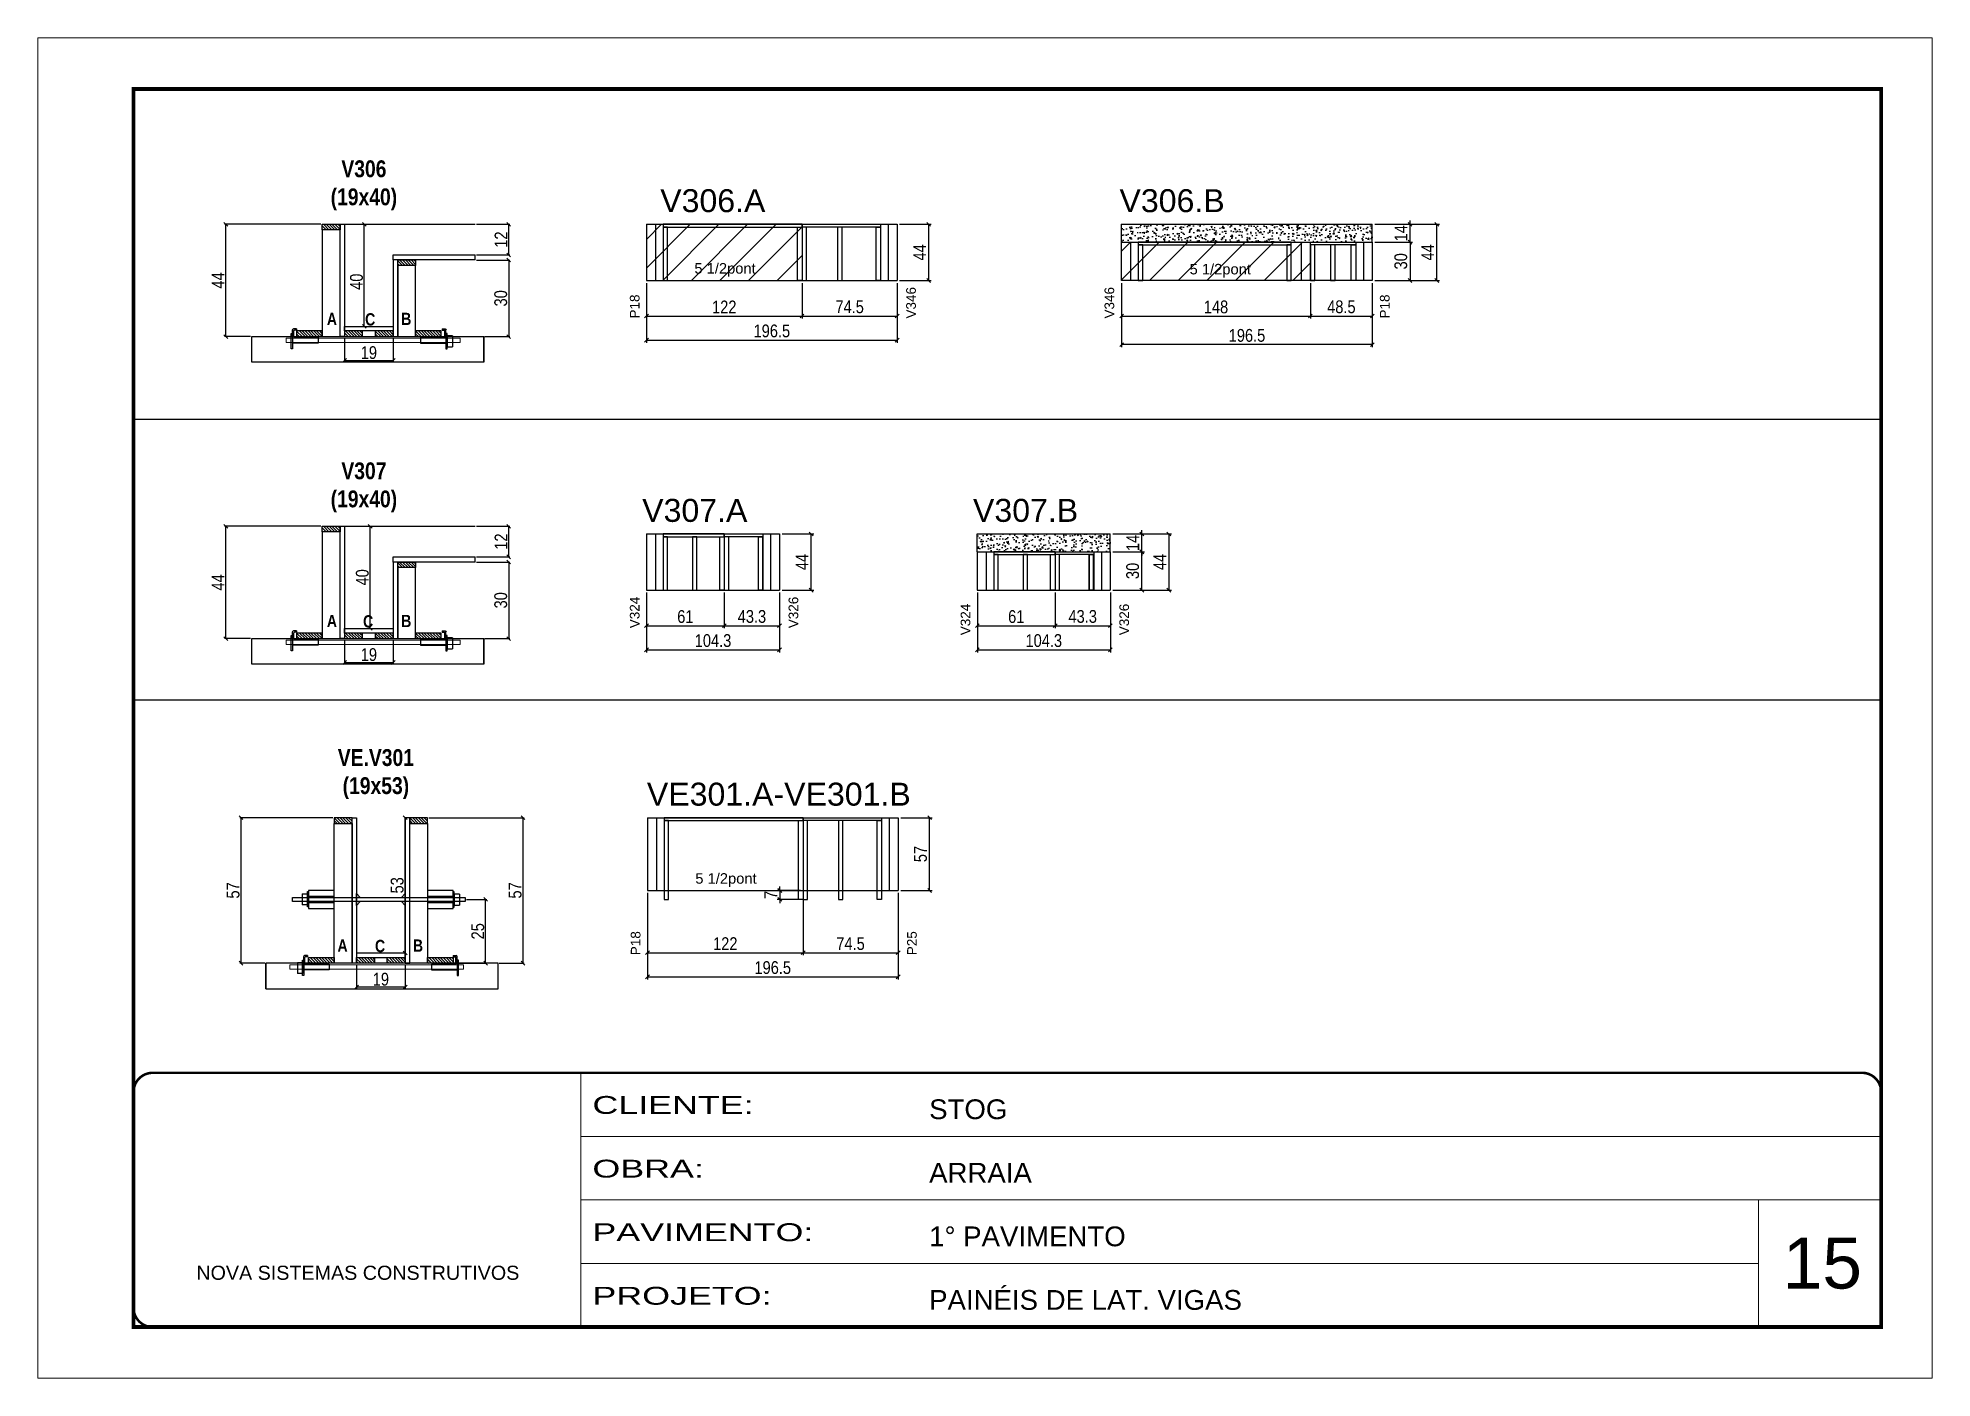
# Model space of a CAD drawing. Extents: x -3394 to 16474, y -5031 to 14397.
# Drawn here: x 7442 to 8927, y 9901 to 10951 of the extents above; entities that cross this region are included whole.
import ezdxf

# ---------------------------------------------------------------- set-up
doc = ezdxf.new("R2010")
doc.units = 0
doc.linetypes.add('CONTINUO', pattern=[0])
doc.linetypes.add('DASHED', pattern=[0.75, 0.5, -0.25])
doc.layers.get('0').update_dxf_attribs({"linetype": 'CONTINUOUS'})
doc.layers.get('Defpoints').update_dxf_attribs({"linetype": 'CONTINUOUS'})
for name, color, linetype in [('1HACHURA MADEIRAS', 1, 'CONTINUOUS'), ('barrote', 251, 'CONTINUOUS'), ('COTA', 241, 'CONTINUOUS'), ('detalhes', 4, 'CONTINUOUS'), ('NOMENCLATURA', 7, 'CONTINUOUS'), ('Painéis', 200, 'CONTINUOUS'), ('PONTALETE', 7, 'CONTINUOUS'), ('presilha', 1, 'CONTINUOUS'), ('SARR_2.2x10', 60, 'CONTINUOUS'), ('SARR_2.2x7', 40, 'CONTINUOUS'), ('SARR_3.5x7', 81, 'CONTINUOUS'), ('Tubo de PVC', 51, 'CONTINUOUS')]:
    doc.layers.add(name, color=color, linetype=linetype)
for name, color, linetype, lineweight in [('CARIMBO', 255, 'CONTINUOUS', 9), ('CONCRETO', 251, 'CONTINUOUS', 25), ('Folhas', 255, 'CONTINUOUS', 9), ('REAPROVEITAMENTO', 251, 'CONTINUOUS', 9), ('SARRAFO DE PRESSAO', 251, 'DASHED', 9), ('SCO-___-LAJ', 2, 'CONTINUOUS', 0)]:
    doc.layers.add(name, color=color, linetype=linetype, lineweight=lineweight)
doc.styles.add('ARIAL', font='arial.ttf')
doc.styles.add('COTA TECNICA', font='techl___.ttf', dxfattribs={"height": 10})
doc.styles.add('COTA TECNICA 2X', font='techl___.ttf', dxfattribs={"height": 10})
doc.styles.add('TECNICA', font='techb___.ttf', dxfattribs={"height": 10})
doc.styles.add('Tecnologia', font='')
doc.styles.get('Tecnologia').set_extended_font_data('Forgotten Futurist')
doc.dimstyles.new('PAINEL', dxfattribs={"dimtxt": 10, "dimasz": 3, "dimexe": 3, "dimexo": 3, "dimgap": 3, "dimtad": 1, "dimdec": 1, "dimzin": 12, "dimdsep": 46, "dimtxsty": 'COTA TECNICA', "dimblk1": 'OBLIQUE', "dimblk2": 'OBLIQUE', "dimsah": 1, "dimcen": 0.9, "dimclrd": 4, "dimclre": 4, "dimclrt": 240, "dimadec": 1, "dimazin": 3, "dimtfac": 1, "dimtdec": 1, "dimtmove": 0, "dimatfit": 3, "dimfxl": 1, "dimtolj": 1, "dimtzin": 12, "dimarcsym": 0})
doc.dimstyles.new('SECAO', dxfattribs={"dimscale": 0.333333, "dimtxt": 5, "dimasz": 9, "dimexe": 3, "dimexo": 3, "dimgap": 3, "dimtad": 1, "dimdec": 1, "dimlfac": 0.5, "dimzin": 12, "dimdsep": 46, "dimtxsty": 'COTA TECNICA 2X', "dimblk1": 'OBLIQUE', "dimblk2": 'OBLIQUE', "dimsah": 1, "dimcen": 0.9, "dimclrd": 4, "dimclre": 4, "dimclrt": 240, "dimadec": 1, "dimazin": 3, "dimtfac": 1, "dimtdec": 1, "dimtmove": 0, "dimatfit": 3, "dimfxl": 1, "dimtolj": 1, "dimtzin": 12, "dimarcsym": 0})

msp = doc.modelspace()

# ---------------------------------------------------------------- texts
at = {"layer": 'CARIMBO', "style": 'ARIAL'}
msp.add_text('15', height=40, dxfattribs=at).set_placement((8810.07, 9970.97))
at = {"layer": 'detalhes', "style": 'TECNICA'}
for s, p in [('A', (7668.75, 10725.85)), ('C', (7698.73, 10725.54)), ('B', (7727.02, 10725.85)), ('A', (7668.75, 10489.2)), ('C', (7697.15, 10488.89)), ('B', (7727.02, 10489.2)), ('A', (7677.1, 10234.87)), ('C', (7706.49, 10234.56)), ('B', (7736.24, 10234.87))]:
    msp.add_text(s, height=9.6, dxfattribs=at).set_placement(p)
at = {"layer": 'NOMENCLATURA', "linetype": 'Continuous', "style": 'ARIAL'}
for s, p in [('V306.A', (7930.1, 10814.3)), ('V306.B', (8290.14, 10814.3)), ('V307.A', (7915.96, 10571.66)), ('V307.B', (8175.29, 10571.66)), ('VE301.A-VE301.B', (7919.64, 10349.32))]:
    msp.add_text(s, height=18, dxfattribs=at).set_placement(p)
for s, p in [('V346', (8130.49, 10730.97)), ('V346', (8285.99, 10730.97)), ('P18', (7913.86, 10730.97)), ('P18', (8501.87, 10730.97)), ('V324', (7913.86, 10488.33)), ('V326', (8038.29, 10488.33)), ('V324', (8173.19, 10482.83)), ('V326', (8297.62, 10482.83)), ('P18', (7914.59, 10232.15, 0)), ('P25', (8131.22, 10232.15, 0))]:
    msp.add_text(s, height=7.567, rotation=90, dxfattribs=at).set_placement(p)
at = {"layer": 'NOMENCLATURA', "char_height": 13.2, "attachment_point": 2, "style": 'TECNICA'}
for s, insert in [('V306\\P(19x40)', (7697.79, 10854.9)), ('V307\\P(19x40)', (7697.79, 10618.25)), ('VE.V301\\P(19x53)', (7707.19, 10393.61))]:
    msp.add_mtext_dynamic_manual_height_columns(s, width=13.2, gutter_width=1, heights=[0], dxfattribs=dict(at, insert=insert))
at = {"layer": 'PONTALETE', "linetype": 'Continuous', "style": 'ARIAL'}
for p in [(7956.88, 10766.15), (8345.12, 10765.54), (7957.61, 10288.17)]:
    msp.add_text('5 1/2pont', height=8.25, dxfattribs=at).set_placement(p)

# ---------------------------------------------------------------- blocks, each defined once
blk = doc.blocks.new('9999999999')
at = {"color": 30, "linetype": 'CONTINUO'}
for p, q in [((98564.6, 34230.2), (98564.6, 34429.4)), ((98564.6, 34379.6), (99584, 34379.6)), ((98564.6, 34329.8), (99488, 34329.8)), ((99584, 34329.8), (99488, 34329.8)), ((99488, 34329.8), (99488, 34230.2)), ((98564.6, 34280), (99488, 34280))]:
    blk.add_line(p, q, dxfattribs=at)
at = {"color": 30, "linetype": 'CONTINUO', "const_width": 2}
blk.add_lwpolyline([(99584, 34230.2), (99584, 34414.4, 0.414214), (99569, 34429.4), (98229, 34429.4, 0.414214), (98214, 34414.4), (98214, 34245.2, 0.414214), (98229, 34230.2), (99584, 34230.2)], format="xyb", dxfattribs=at)
at = {"layer": 'Folhas'}
blk.add_lwpolyline([(98139, 34190.2), (99624, 34190.2), (99624, 35240.2), (98139, 35240.2)], close=True, dxfattribs=at)
at = {"layer": 'Folhas', "color": 30, "const_width": 3}
blk.add_lwpolyline([(98214, 34230.2), (99584, 34230.2), (99584, 35200.2), (98214, 35200.2)], close=True, dxfattribs=at)
at = {"color": 7, "linetype": 'Continuous', "ltscale": 5, "style": 'ARIAL'}
for s, height, p in [('STOG', 15.48, (98837.7, 34393.1)), ('ARRAIA', 15.48, (98837.7, 34343.3)), ('1° PAVIMENTO', 15.483, (98837.7, 34293.5)), ('NOVA SISTEMAS CONSTRUTIVOS', 11.059, (98263.2, 34267.2)), ('PAINÉIS DE LAT. VIGAS', 15.483, (98837.7, 34243.7))]:
    blk.add_text(s, height=height, dxfattribs=at).set_placement(p)
at = {"layer": 'Folhas', "color": 7, "style": 'Tecnologia', "width": 1.5}
for s, p in [('CLIENTE:', (98573.7, 34397.2)), ('OBRA:', (98573.7, 34347.3)), ('PAVIMENTO:', (98573.7, 34297.5)), ('PROJETO:', (98573.7, 34247.7))]:
    blk.add_text(s, height=14, dxfattribs=at).set_placement(p)
blk = doc.blocks.new('_Oblique')
at = {"color": 0, "linetype": 'ByBlock', "lineweight": -2}
blk.add_line((-0.5, -0.5), (0.5, 0.5), dxfattribs=at)
blk = doc.blocks.new('*D360')
at = {"layer": 'COTA', "color": 4, "lineweight": -2, "transparency": 16777216}
for p, q in [((7682.7, 10715.8), (7682.7, 10697.2)), ((7720.7, 10715.8), (7720.7, 10697.2)), ((7682.7, 10698.2), (7720.7, 10698.2))]:
    blk.add_line(p, q, dxfattribs=at)
at = {"layer": 'Defpoints', "color": 0, "transparency": 16777216}
for p in [(7682.7, 10716.8), (7720.7, 10716.8), (7720.7, 10698.2)]:
    blk.add_point(p, dxfattribs=at)
at = {"layer": 'COTA', "color": 4, "lineweight": -2, "transparency": 16777216, "xscale": 3, "yscale": 3, "zscale": 3, "rotation": 180}
blk.add_blockref('_Oblique', (7682.7, 10698.2), dxfattribs=at)
at = {"layer": 'COTA', "color": 4, "lineweight": -2, "transparency": 16777216, "xscale": 3, "yscale": 3, "zscale": 3}
blk.add_blockref('_Oblique', (7720.7, 10698.2), dxfattribs=at)
at = {"layer": 'COTA', "color": 240, "transparency": 16777216, "insert": (7701.7, 10704.2), "char_height": 10, "attachment_point": 5, "style": 'COTA TECNICA 2X'}
blk.add_mtext('\\A1;19', dxfattribs=at)
blk = doc.blocks.new('PRESILHA METÁLICA 1')
at = {"layer": 'presilha'}
for p, q in [((0, 13), (6, 13)), ((0, 13), (0, 0)), ((6, 0), (0, 0)), ((6, 15.5), (7.5, 15.5)), ((6, -2.5), (6, 15.5)), ((6, 13), (6, 0)), ((7.5, 10.6), (7.5, 19.9)), ((7.5, 15.5), (7.5, -2.5)), ((37.5, 4.1), (7.5, 4.1)), ((12, 21), (8.6, 21)), ((9, 11.6), (9, 18.9)), ((12, 19.5), (9.6, 19.5)), ((37.5, 11), (9.6, 11)), ((12, 21), (12, 19.5)), ((37.5, 11), (37.5, 4.1)), ((7.5, -2.5), (6, -2.5))]:
    blk.add_line(p, q, dxfattribs=at)
for centre, radius, start, end in [((8.6, 19.9), 1.14, 90, 180), ((9.6, 18.9), 0.57, 90, 180), ((9.6, 11.6), 0.57, 180, 270)]:
    blk.add_arc(centre, radius, start, end, dxfattribs=at)
blk = doc.blocks.new('PRESILHA METÁLICA 2')
at = {"layer": 'presilha'}
for p, q in [((-5.2, 23.5), (-5.2, 22)), ((-5.2, 23.5), (-1.9, 23.5)), ((-0.8, 14.6), (-0.8, 22.4)), ((-30.8, 13.5), (-30.8, 6.6)), ((-30.8, 13.5), (-2.8, 13.5)), ((-30.8, 6.6), (-0.8, 6.6)), ((-5.2, 22), (-2.8, 22)), ((-2.2, 14.1), (-2.2, 21.4)), ((0.8, 18), (-0.8, 18)), ((-0.8, 18), (-0.8, 0)), ((-0.8, 0), (0.8, 0)), ((0.8, 0), (0.8, 18))]:
    blk.add_line(p, q, dxfattribs=at)
for centre, radius, start, end in [((-1.9, 22.4), 1.14, 0, 90), ((-2.8, 21.4), 0.57, 0, 90), ((-2.8, 14.1), 0.57, 270, 0)]:
    blk.add_arc(centre, radius, start, end, dxfattribs=at)
blk = doc.blocks.new('*D361')
at = {"layer": 'COTA', "color": 4, "lineweight": -2, "transparency": 16777216}
for p, q in [((7786, 10776.8), (7812.3, 10776.8)), ((7811.3, 10776.8), (7811.3, 10716.8)), ((7792.7, 10716.8), (7812.3, 10716.8))]:
    blk.add_line(p, q, dxfattribs=at)
at = {"layer": 'Defpoints', "color": 0, "transparency": 16777216}
for p in [(7785, 10776.8), (7791.7, 10716.8), (7811.3, 10716.8)]:
    blk.add_point(p, dxfattribs=at)
at = {"layer": 'COTA', "color": 4, "lineweight": -2, "transparency": 16777216, "xscale": 3, "yscale": 3, "zscale": 3}
for p, rotation in [((7811.3, 10776.8), 90), ((7811.3, 10716.8), 270)]:
    blk.add_blockref('_Oblique', p, dxfattribs=dict(at, rotation=rotation))
at = {"layer": 'COTA', "color": 240, "transparency": 16777216, "insert": (7805.1, 10746.8), "char_height": 10, "attachment_point": 5, "rotation": 90, "style": 'COTA TECNICA 2X'}
blk.add_mtext('\\A1;30', dxfattribs=at)
blk = doc.blocks.new('*D362')
at = {"layer": 'COTA', "color": 4, "lineweight": -2, "transparency": 16777216}
for p, q in [((7683.7, 10804.8), (7699.1, 10804.8)), ((7698.1, 10724.8), (7698.1, 10804.8)), ((7683.7, 10724.8), (7699.1, 10724.8))]:
    blk.add_line(p, q, dxfattribs=at)
at = {"layer": 'Defpoints', "color": 0, "transparency": 16777216}
for p in [(7682.7, 10804.8), (7698.1, 10804.8), (7682.7, 10724.8)]:
    blk.add_point(p, dxfattribs=at)
at = {"layer": 'COTA', "color": 4, "lineweight": -2, "transparency": 16777216, "xscale": 3, "yscale": 3, "zscale": 3}
for p, rotation in [((7698.1, 10804.8), 90), ((7698.1, 10724.8), 270)]:
    blk.add_blockref('_Oblique', p, dxfattribs=dict(at, rotation=rotation))
at = {"layer": 'COTA', "color": 240, "transparency": 16777216, "insert": (7692, 10759.8), "char_height": 10, "attachment_point": 5, "rotation": 90, "style": 'COTA TECNICA 2X'}
blk.add_mtext('\\A1;40', dxfattribs=at)
blk = doc.blocks.new('*D363')
at = {"layer": 'COTA', "color": 4, "lineweight": -2, "transparency": 16777216}
for p, q in [((7786, 10804.8), (7812.3, 10804.8)), ((7811.3, 10780.8), (7811.3, 10804.8)), ((7786, 10780.8), (7812.3, 10780.8))]:
    blk.add_line(p, q, dxfattribs=at)
at = {"layer": 'Defpoints', "color": 0, "transparency": 16777216}
for p in [(7785, 10804.8), (7811.3, 10804.8), (7785, 10780.8)]:
    blk.add_point(p, dxfattribs=at)
at = {"layer": 'COTA', "color": 4, "lineweight": -2, "transparency": 16777216, "xscale": 3, "yscale": 3, "zscale": 3}
for p, rotation in [((7811.3, 10804.8), 90), ((7811.3, 10780.8), 270)]:
    blk.add_blockref('_Oblique', p, dxfattribs=dict(at, rotation=rotation))
at = {"layer": 'COTA', "color": 240, "transparency": 16777216, "insert": (7805.3, 10792.8), "char_height": 10, "attachment_point": 5, "rotation": 90, "style": 'COTA TECNICA 2X'}
blk.add_mtext('\\A1;12', dxfattribs=at)
blk = doc.blocks.new('*D364')
at = {"layer": 'COTA', "color": 4, "lineweight": -2, "transparency": 16777216}
for p, q in [((7664.1, 10804.8), (7588.6, 10804.8)), ((7589.6, 10716.8), (7589.6, 10804.8)), ((7608.8, 10716.8), (7588.6, 10716.8))]:
    blk.add_line(p, q, dxfattribs=at)
at = {"layer": 'Defpoints', "color": 0, "transparency": 16777216}
for p in [(7589.6, 10804.8), (7665.1, 10804.8), (7609.8, 10716.8)]:
    blk.add_point(p, dxfattribs=at)
at = {"layer": 'COTA', "color": 4, "lineweight": -2, "transparency": 16777216, "xscale": 3, "yscale": 3, "zscale": 3}
for p, rotation in [((7589.6, 10804.8), 90), ((7589.6, 10716.8), 270)]:
    blk.add_blockref('_Oblique', p, dxfattribs=dict(at, rotation=rotation))
at = {"layer": 'COTA', "color": 240, "transparency": 16777216, "insert": (7583.5, 10760.8), "char_height": 10, "attachment_point": 5, "rotation": 90, "style": 'COTA TECNICA 2X'}
blk.add_mtext('\\A1;44', dxfattribs=at)
blk = doc.blocks.new('*D365')
at = {"layer": 'COTA', "color": 4, "linetype": 'Continuous', "lineweight": -2, "transparency": 16777216}
for p, q in [((7919.3, 10758.8), (7919.3, 10730.9)), ((8041.3, 10758.8), (8041.3, 10730.9)), ((7919.3, 10732.9), (8041.3, 10732.9))]:
    blk.add_line(p, q, dxfattribs=at)
at = {"layer": 'Defpoints', "color": 0, "linetype": 'Continuous', "transparency": 16777216}
for p in [(7919.3, 10760.8), (8041.3, 10760.8), (8041.3, 10732.9)]:
    blk.add_point(p, dxfattribs=at)
at = {"layer": 'COTA', "color": 4, "linetype": 'Continuous', "lineweight": -2, "transparency": 16777216, "xscale": 3, "yscale": 3, "zscale": 3, "rotation": 180}
blk.add_blockref('_Oblique', (7919.3, 10732.9), dxfattribs=at)
at = {"layer": 'COTA', "color": 4, "linetype": 'Continuous', "lineweight": -2, "transparency": 16777216, "xscale": 3, "yscale": 3, "zscale": 3}
blk.add_blockref('_Oblique', (8041.3, 10732.9), dxfattribs=at)
at = {"layer": 'COTA', "color": 240, "linetype": 'Continuous', "transparency": 16777216, "insert": (7980.3, 10740), "char_height": 10, "attachment_point": 5, "style": 'COTA TECNICA'}
blk.add_mtext('\\A1;122', dxfattribs=at)
blk = doc.blocks.new('*D366')
at = {"layer": 'COTA', "color": 4, "linetype": 'Continuous', "lineweight": -2, "transparency": 16777216}
for p, q in [((8117.8, 10804.8), (8142.6, 10804.8)), ((8140.6, 10760.8), (8140.6, 10804.8)), ((8117.8, 10760.8), (8142.6, 10760.8))]:
    blk.add_line(p, q, dxfattribs=at)
at = {"layer": 'Defpoints', "color": 0, "linetype": 'Continuous', "transparency": 16777216}
for p in [(8115.8, 10804.8), (8140.6, 10804.8), (8115.8, 10760.8)]:
    blk.add_point(p, dxfattribs=at)
at = {"layer": 'COTA', "color": 4, "linetype": 'Continuous', "lineweight": -2, "transparency": 16777216, "xscale": 3, "yscale": 3, "zscale": 3}
for p, rotation in [((8140.6, 10804.8), 90), ((8140.6, 10760.8), 270)]:
    blk.add_blockref('_Oblique', p, dxfattribs=dict(at, rotation=rotation))
at = {"layer": 'COTA', "color": 240, "linetype": 'Continuous', "transparency": 16777216, "insert": (8133.5, 10782.8), "char_height": 10, "attachment_point": 5, "rotation": 90, "style": 'COTA TECNICA'}
blk.add_mtext('\\A1;44', dxfattribs=at)
blk = doc.blocks.new('*D367')
at = {"layer": 'COTA', "color": 4, "linetype": 'Continuous', "lineweight": -2, "transparency": 16777216}
for p, q in [((8291.8, 10758.8), (8291.8, 10730.9)), ((8439.8, 10758.8), (8439.8, 10730.9)), ((8291.8, 10732.9), (8439.8, 10732.9))]:
    blk.add_line(p, q, dxfattribs=at)
at = {"layer": 'Defpoints', "color": 0, "linetype": 'Continuous', "transparency": 16777216}
for p in [(8291.8, 10760.8), (8439.8, 10760.8), (8439.8, 10732.9)]:
    blk.add_point(p, dxfattribs=at)
at = {"layer": 'COTA', "color": 4, "linetype": 'Continuous', "lineweight": -2, "transparency": 16777216, "xscale": 3, "yscale": 3, "zscale": 3, "rotation": 180}
blk.add_blockref('_Oblique', (8291.8, 10732.9), dxfattribs=at)
at = {"layer": 'COTA', "color": 4, "linetype": 'Continuous', "lineweight": -2, "transparency": 16777216, "xscale": 3, "yscale": 3, "zscale": 3}
blk.add_blockref('_Oblique', (8439.8, 10732.9), dxfattribs=at)
at = {"layer": 'COTA', "color": 240, "linetype": 'Continuous', "transparency": 16777216, "insert": (8365.8, 10740), "char_height": 10, "attachment_point": 5, "style": 'COTA TECNICA'}
blk.add_mtext('\\A1;148', dxfattribs=at)
blk = doc.blocks.new('*D368')
at = {"layer": 'COTA', "color": 4, "linetype": 'Continuous', "lineweight": -2, "transparency": 16777216}
for p, q in [((8490.3, 10790.8), (8519.9, 10790.8)), ((8517.9, 10790.8), (8517.9, 10760.8)), ((8490.3, 10760.8), (8519.9, 10760.8))]:
    blk.add_line(p, q, dxfattribs=at)
at = {"layer": 'Defpoints', "color": 0, "linetype": 'Continuous', "transparency": 16777216}
for p in [(8488.3, 10790.8), (8488.3, 10760.8), (8517.9, 10760.8)]:
    blk.add_point(p, dxfattribs=at)
at = {"layer": 'COTA', "color": 4, "linetype": 'Continuous', "lineweight": -2, "transparency": 16777216, "xscale": 3, "yscale": 3, "zscale": 3}
for p, rotation in [((8517.9, 10790.8), 90), ((8517.9, 10760.8), 270)]:
    blk.add_blockref('_Oblique', p, dxfattribs=dict(at, rotation=rotation))
at = {"layer": 'COTA', "color": 240, "linetype": 'Continuous', "transparency": 16777216, "insert": (8510.7, 10775.8), "char_height": 10, "attachment_point": 5, "rotation": 90, "style": 'COTA TECNICA'}
blk.add_mtext('\\A1;30', dxfattribs=at)
blk = doc.blocks.new('*D369')
at = {"layer": 'COTA', "color": 4, "linetype": 'Continuous', "lineweight": -2, "transparency": 16777216}
for p, q in [((8490.3, 10804.8), (8519.9, 10804.8)), ((8517.9, 10804.8), (8517.9, 10807.8)), ((8517.9, 10790.8), (8517.9, 10804.8)), ((8490.3, 10790.8), (8519.9, 10790.8)), ((8517.9, 10790.8), (8517.9, 10787.8))]:
    blk.add_line(p, q, dxfattribs=at)
at = {"layer": 'Defpoints', "color": 0, "linetype": 'Continuous', "transparency": 16777216}
for p in [(8488.3, 10804.8), (8517.9, 10804.8), (8488.3, 10790.8)]:
    blk.add_point(p, dxfattribs=at)
at = {"layer": 'COTA', "color": 4, "linetype": 'Continuous', "lineweight": -2, "transparency": 16777216, "xscale": 3, "yscale": 3, "zscale": 3}
for p, rotation in [((8517.9, 10804.8), 270), ((8517.9, 10790.8), 90)]:
    blk.add_blockref('_Oblique', p, dxfattribs=dict(at, rotation=rotation))
at = {"layer": 'COTA', "color": 240, "linetype": 'Continuous', "transparency": 16777216, "insert": (8510.8, 10797.8), "char_height": 10, "attachment_point": 5, "rotation": 90, "style": 'COTA TECNICA'}
blk.add_mtext('\\A1;14', dxfattribs=at)
blk = doc.blocks.new('*D370')
at = {"layer": 'COTA', "color": 4, "linetype": 'Continuous', "lineweight": -2, "transparency": 16777216}
for p, q in [((8490.3, 10804.8), (8540.9, 10804.8)), ((8538.9, 10760.8), (8538.9, 10804.8)), ((8490.3, 10760.8), (8540.9, 10760.8))]:
    blk.add_line(p, q, dxfattribs=at)
at = {"layer": 'Defpoints', "color": 0, "linetype": 'Continuous', "transparency": 16777216}
for p in [(8488.3, 10804.8), (8538.9, 10804.8), (8488.3, 10760.8)]:
    blk.add_point(p, dxfattribs=at)
at = {"layer": 'COTA', "color": 4, "linetype": 'Continuous', "lineweight": -2, "transparency": 16777216, "xscale": 3, "yscale": 3, "zscale": 3}
for p, rotation in [((8538.9, 10804.8), 90), ((8538.9, 10760.8), 270)]:
    blk.add_blockref('_Oblique', p, dxfattribs=dict(at, rotation=rotation))
at = {"layer": 'COTA', "color": 240, "linetype": 'Continuous', "transparency": 16777216, "insert": (8531.8, 10782.8), "char_height": 10, "attachment_point": 5, "rotation": 90, "style": 'COTA TECNICA'}
blk.add_mtext('\\A1;44', dxfattribs=at)
blk = doc.blocks.new('*D371')
at = {"layer": 'COTA', "color": 4, "linetype": 'Continuous', "lineweight": -2, "transparency": 16777216}
for p, q in [((8041.3, 10758.8), (8041.3, 10730.9)), ((8115.8, 10758.8), (8115.8, 10730.9)), ((8041.3, 10732.9), (8115.8, 10732.9))]:
    blk.add_line(p, q, dxfattribs=at)
at = {"layer": 'Defpoints', "color": 0, "linetype": 'Continuous', "transparency": 16777216}
for p in [(8041.3, 10760.8), (8115.8, 10760.8), (8115.8, 10732.9)]:
    blk.add_point(p, dxfattribs=at)
at = {"layer": 'COTA', "color": 4, "linetype": 'Continuous', "lineweight": -2, "transparency": 16777216, "xscale": 3, "yscale": 3, "zscale": 3, "rotation": 180}
blk.add_blockref('_Oblique', (8041.3, 10732.9), dxfattribs=at)
at = {"layer": 'COTA', "color": 4, "linetype": 'Continuous', "lineweight": -2, "transparency": 16777216, "xscale": 3, "yscale": 3, "zscale": 3}
blk.add_blockref('_Oblique', (8115.8, 10732.9), dxfattribs=at)
at = {"layer": 'COTA', "color": 240, "linetype": 'Continuous', "transparency": 16777216, "insert": (8078.6, 10740.1), "char_height": 10, "attachment_point": 5, "style": 'COTA TECNICA'}
blk.add_mtext('\\A1;74.5', dxfattribs=at)
blk = doc.blocks.new('*D372')
at = {"layer": 'COTA', "color": 4, "linetype": 'Continuous', "lineweight": -2, "transparency": 16777216}
for p, q in [((8439.8, 10758.8), (8439.8, 10730.9)), ((8488.3, 10758.8), (8488.3, 10730.9)), ((8439.8, 10732.9), (8488.3, 10732.9))]:
    blk.add_line(p, q, dxfattribs=at)
at = {"layer": 'Defpoints', "color": 0, "linetype": 'Continuous', "transparency": 16777216}
for p in [(8439.8, 10760.8), (8488.3, 10760.8), (8488.3, 10732.9)]:
    blk.add_point(p, dxfattribs=at)
at = {"layer": 'COTA', "color": 4, "linetype": 'Continuous', "lineweight": -2, "transparency": 16777216, "xscale": 3, "yscale": 3, "zscale": 3, "rotation": 180}
blk.add_blockref('_Oblique', (8439.8, 10732.9), dxfattribs=at)
at = {"layer": 'COTA', "color": 4, "linetype": 'Continuous', "lineweight": -2, "transparency": 16777216, "xscale": 3, "yscale": 3, "zscale": 3}
blk.add_blockref('_Oblique', (8488.3, 10732.9), dxfattribs=at)
at = {"layer": 'COTA', "color": 240, "linetype": 'Continuous', "transparency": 16777216, "insert": (8464.1, 10740.1), "char_height": 10, "attachment_point": 5, "style": 'COTA TECNICA'}
blk.add_mtext('\\A1;48.5', dxfattribs=at)
blk = doc.blocks.new('*D373')
at = {"layer": 'COTA', "color": 4, "linetype": 'Continuous', "lineweight": -2, "transparency": 16777216}
for p, q in [((8291.8, 10758.8), (8291.8, 10708.5)), ((8488.3, 10758.8), (8488.3, 10708.5)), ((8488.3, 10710.5), (8291.8, 10710.5))]:
    blk.add_line(p, q, dxfattribs=at)
at = {"layer": 'Defpoints', "color": 0, "linetype": 'Continuous', "transparency": 16777216}
for p in [(8291.8, 10760.8), (8488.3, 10760.8), (8291.8, 10710.5)]:
    blk.add_point(p, dxfattribs=at)
at = {"layer": 'COTA', "color": 4, "linetype": 'Continuous', "lineweight": -2, "transparency": 16777216, "xscale": 3, "yscale": 3, "zscale": 3, "rotation": 180}
blk.add_blockref('_Oblique', (8291.8, 10710.5), dxfattribs=at)
at = {"layer": 'COTA', "color": 4, "linetype": 'Continuous', "lineweight": -2, "transparency": 16777216, "xscale": 3, "yscale": 3, "zscale": 3}
blk.add_blockref('_Oblique', (8488.3, 10710.5), dxfattribs=at)
at = {"layer": 'COTA', "color": 240, "linetype": 'Continuous', "transparency": 16777216, "insert": (8390.1, 10717.7), "char_height": 10, "attachment_point": 5, "style": 'COTA TECNICA'}
blk.add_mtext('\\A1;196.5', dxfattribs=at)
blk = doc.blocks.new('*D374')
at = {"layer": 'COTA', "color": 4, "linetype": 'Continuous', "lineweight": -2, "transparency": 16777216}
for p, q in [((7919.3, 10758.8), (7919.3, 10712)), ((8115.8, 10758.8), (8115.8, 10712)), ((7919.3, 10714), (8115.8, 10714))]:
    blk.add_line(p, q, dxfattribs=at)
at = {"layer": 'Defpoints', "color": 0, "linetype": 'Continuous', "transparency": 16777216}
for p in [(7919.3, 10760.8), (8115.8, 10760.8), (8115.8, 10714)]:
    blk.add_point(p, dxfattribs=at)
at = {"layer": 'COTA', "color": 4, "linetype": 'Continuous', "lineweight": -2, "transparency": 16777216, "xscale": 3, "yscale": 3, "zscale": 3, "rotation": 180}
blk.add_blockref('_Oblique', (7919.3, 10714), dxfattribs=at)
at = {"layer": 'COTA', "color": 4, "linetype": 'Continuous', "lineweight": -2, "transparency": 16777216, "xscale": 3, "yscale": 3, "zscale": 3}
blk.add_blockref('_Oblique', (8115.8, 10714), dxfattribs=at)
at = {"layer": 'COTA', "color": 240, "linetype": 'Continuous', "transparency": 16777216, "insert": (8017.6, 10721.2), "char_height": 10, "attachment_point": 5, "style": 'COTA TECNICA'}
blk.add_mtext('\\A1;196.5', dxfattribs=at)
blk = doc.blocks.new('*D375')
at = {"layer": 'COTA', "color": 4, "lineweight": -2, "transparency": 16777216}
for p, q in [((7682.7, 10479.2), (7682.7, 10460.5)), ((7720.7, 10479.2), (7720.7, 10460.5)), ((7682.7, 10461.5), (7720.7, 10461.5))]:
    blk.add_line(p, q, dxfattribs=at)
at = {"layer": 'Defpoints', "color": 0, "transparency": 16777216}
for p in [(7682.7, 10480.2), (7720.7, 10480.2), (7720.7, 10461.5)]:
    blk.add_point(p, dxfattribs=at)
at = {"layer": 'COTA', "color": 4, "lineweight": -2, "transparency": 16777216, "xscale": 3, "yscale": 3, "zscale": 3, "rotation": 180}
blk.add_blockref('_Oblique', (7682.7, 10461.5), dxfattribs=at)
at = {"layer": 'COTA', "color": 4, "lineweight": -2, "transparency": 16777216, "xscale": 3, "yscale": 3, "zscale": 3}
blk.add_blockref('_Oblique', (7720.7, 10461.5), dxfattribs=at)
at = {"layer": 'COTA', "color": 240, "transparency": 16777216, "insert": (7701.7, 10467.6), "char_height": 10, "attachment_point": 5, "style": 'COTA TECNICA 2X'}
blk.add_mtext('\\A1;19', dxfattribs=at)
blk = doc.blocks.new('*D376')
at = {"layer": 'COTA', "color": 4, "lineweight": -2, "transparency": 16777216}
for p, q in [((7786, 10540.2), (7812.3, 10540.2)), ((7811.3, 10540.2), (7811.3, 10480.2)), ((7792.7, 10480.2), (7812.3, 10480.2))]:
    blk.add_line(p, q, dxfattribs=at)
at = {"layer": 'Defpoints', "color": 0, "transparency": 16777216}
for p in [(7785, 10540.2), (7791.7, 10480.2), (7811.3, 10480.2)]:
    blk.add_point(p, dxfattribs=at)
at = {"layer": 'COTA', "color": 4, "lineweight": -2, "transparency": 16777216, "xscale": 3, "yscale": 3, "zscale": 3}
for p, rotation in [((7811.3, 10540.2), 90), ((7811.3, 10480.2), 270)]:
    blk.add_blockref('_Oblique', p, dxfattribs=dict(at, rotation=rotation))
at = {"layer": 'COTA', "color": 240, "transparency": 16777216, "insert": (7805.1, 10510.2), "char_height": 10, "attachment_point": 5, "rotation": 90, "style": 'COTA TECNICA 2X'}
blk.add_mtext('\\A1;30', dxfattribs=at)
blk = doc.blocks.new('*D377')
at = {"layer": 'COTA', "color": 4, "lineweight": -2, "transparency": 16777216}
for p, q in [((7683.7, 10568.2), (7703.7, 10568.2)), ((7702.7, 10488.2), (7702.7, 10568.2)), ((7691.1, 10488.2), (7703.7, 10488.2))]:
    blk.add_line(p, q, dxfattribs=at)
at = {"layer": 'Defpoints', "color": 0, "transparency": 16777216}
for p in [(7682.7, 10568.2), (7702.7, 10568.2), (7690.1, 10488.2)]:
    blk.add_point(p, dxfattribs=at)
at = {"layer": 'COTA', "color": 4, "lineweight": -2, "transparency": 16777216, "xscale": 3, "yscale": 3, "zscale": 3}
for p, rotation in [((7702.7, 10568.2), 90), ((7702.7, 10488.2), 270)]:
    blk.add_blockref('_Oblique', p, dxfattribs=dict(at, rotation=rotation))
at = {"layer": 'COTA', "color": 240, "transparency": 16777216, "insert": (7696.6, 10528.2), "char_height": 10, "attachment_point": 5, "rotation": 90, "style": 'COTA TECNICA 2X'}
blk.add_mtext('\\A1;40', dxfattribs=at)
blk = doc.blocks.new('*D378')
at = {"layer": 'COTA', "color": 4, "lineweight": -2, "transparency": 16777216}
for p, q in [((7786, 10568.2), (7812.3, 10568.2)), ((7811.3, 10544.2), (7811.3, 10568.2)), ((7786, 10544.2), (7812.3, 10544.2))]:
    blk.add_line(p, q, dxfattribs=at)
at = {"layer": 'Defpoints', "color": 0, "transparency": 16777216}
for p in [(7785, 10568.2), (7811.3, 10568.2), (7785, 10544.2)]:
    blk.add_point(p, dxfattribs=at)
at = {"layer": 'COTA', "color": 4, "lineweight": -2, "transparency": 16777216, "xscale": 3, "yscale": 3, "zscale": 3}
for p, rotation in [((7811.3, 10568.2), 90), ((7811.3, 10544.2), 270)]:
    blk.add_blockref('_Oblique', p, dxfattribs=dict(at, rotation=rotation))
at = {"layer": 'COTA', "color": 240, "transparency": 16777216, "insert": (7805.3, 10556.2), "char_height": 10, "attachment_point": 5, "rotation": 90, "style": 'COTA TECNICA 2X'}
blk.add_mtext('\\A1;12', dxfattribs=at)
blk = doc.blocks.new('*D379')
at = {"layer": 'COTA', "color": 4, "lineweight": -2, "transparency": 16777216}
for p, q in [((7664.1, 10568.2), (7588.6, 10568.2)), ((7589.6, 10480.2), (7589.6, 10568.2)), ((7608.8, 10480.2), (7588.6, 10480.2))]:
    blk.add_line(p, q, dxfattribs=at)
at = {"layer": 'Defpoints', "color": 0, "transparency": 16777216}
for p in [(7589.6, 10568.2), (7665.1, 10568.2), (7609.8, 10480.2)]:
    blk.add_point(p, dxfattribs=at)
at = {"layer": 'COTA', "color": 4, "lineweight": -2, "transparency": 16777216, "xscale": 3, "yscale": 3, "zscale": 3}
for p, rotation in [((7589.6, 10568.2), 90), ((7589.6, 10480.2), 270)]:
    blk.add_blockref('_Oblique', p, dxfattribs=dict(at, rotation=rotation))
at = {"layer": 'COTA', "color": 240, "transparency": 16777216, "insert": (7583.5, 10524.2), "char_height": 10, "attachment_point": 5, "rotation": 90, "style": 'COTA TECNICA 2X'}
blk.add_mtext('\\A1;44', dxfattribs=at)
blk = doc.blocks.new('*D381')
at = {"layer": 'COTA', "color": 4, "linetype": 'Continuous', "lineweight": -2, "transparency": 16777216}
for p, q in [((7919.3, 10516.2), (7919.3, 10488.3)), ((7980.3, 10516.2), (7980.3, 10488.3)), ((7919.3, 10490.3), (7980.3, 10490.3))]:
    blk.add_line(p, q, dxfattribs=at)
at = {"layer": 'Defpoints', "color": 0, "linetype": 'Continuous', "transparency": 16777216}
for p in [(7919.3, 10518.2), (7980.3, 10518.2), (7980.3, 10490.3)]:
    blk.add_point(p, dxfattribs=at)
at = {"layer": 'COTA', "color": 4, "linetype": 'Continuous', "lineweight": -2, "transparency": 16777216, "xscale": 3, "yscale": 3, "zscale": 3, "rotation": 180}
blk.add_blockref('_Oblique', (7919.3, 10490.3), dxfattribs=at)
at = {"layer": 'COTA', "color": 4, "linetype": 'Continuous', "lineweight": -2, "transparency": 16777216, "xscale": 3, "yscale": 3, "zscale": 3}
blk.add_blockref('_Oblique', (7980.3, 10490.3), dxfattribs=at)
at = {"layer": 'COTA', "color": 240, "linetype": 'Continuous', "transparency": 16777216, "insert": (7949.8, 10497.4), "char_height": 10, "attachment_point": 5, "style": 'COTA TECNICA'}
blk.add_mtext('\\A1;61', dxfattribs=at)
blk = doc.blocks.new('*D382')
at = {"layer": 'COTA', "color": 4, "linetype": 'Continuous', "lineweight": -2, "transparency": 16777216}
for p, q in [((8025.6, 10562.2), (8050.4, 10562.2)), ((8048.4, 10518.2), (8048.4, 10562.2)), ((8025.6, 10518.2), (8050.4, 10518.2))]:
    blk.add_line(p, q, dxfattribs=at)
at = {"layer": 'Defpoints', "color": 0, "linetype": 'Continuous', "transparency": 16777216}
for p in [(8023.6, 10562.2), (8048.4, 10562.2), (8023.6, 10518.2)]:
    blk.add_point(p, dxfattribs=at)
at = {"layer": 'COTA', "color": 4, "linetype": 'Continuous', "lineweight": -2, "transparency": 16777216, "xscale": 3, "yscale": 3, "zscale": 3}
for p, rotation in [((8048.4, 10562.2), 90), ((8048.4, 10518.2), 270)]:
    blk.add_blockref('_Oblique', p, dxfattribs=dict(at, rotation=rotation))
at = {"layer": 'COTA', "color": 240, "linetype": 'Continuous', "transparency": 16777216, "insert": (8041.3, 10540.2), "char_height": 10, "attachment_point": 5, "rotation": 90, "style": 'COTA TECNICA'}
blk.add_mtext('\\A1;44', dxfattribs=at)
blk = doc.blocks.new('*D383')
at = {"layer": 'COTA', "color": 4, "linetype": 'Continuous', "lineweight": -2, "transparency": 16777216}
for p, q in [((7980.3, 10516.2), (7980.3, 10488.3)), ((8023.6, 10516.2), (8023.6, 10488.3)), ((7980.3, 10490.3), (8023.6, 10490.3))]:
    blk.add_line(p, q, dxfattribs=at)
at = {"layer": 'Defpoints', "color": 0, "linetype": 'Continuous', "transparency": 16777216}
for p in [(7980.3, 10518.2), (8023.6, 10518.2), (8023.6, 10490.3)]:
    blk.add_point(p, dxfattribs=at)
at = {"layer": 'COTA', "color": 4, "linetype": 'Continuous', "lineweight": -2, "transparency": 16777216, "xscale": 3, "yscale": 3, "zscale": 3, "rotation": 180}
blk.add_blockref('_Oblique', (7980.3, 10490.3), dxfattribs=at)
at = {"layer": 'COTA', "color": 4, "linetype": 'Continuous', "lineweight": -2, "transparency": 16777216, "xscale": 3, "yscale": 3, "zscale": 3}
blk.add_blockref('_Oblique', (8023.6, 10490.3), dxfattribs=at)
at = {"layer": 'COTA', "color": 240, "linetype": 'Continuous', "transparency": 16777216, "insert": (8002, 10497.5), "char_height": 10, "attachment_point": 5, "style": 'COTA TECNICA'}
blk.add_mtext('\\A1;43.3', dxfattribs=at)
blk = doc.blocks.new('*D380')
at = {"layer": 'COTA', "color": 4, "linetype": 'Continuous', "lineweight": -2, "transparency": 16777216}
for p, q in [((7919.3, 10516.2), (7919.3, 10469.4)), ((8023.6, 10516.2), (8023.6, 10469.4)), ((7919.3, 10471.4), (8023.6, 10471.4))]:
    blk.add_line(p, q, dxfattribs=at)
at = {"layer": 'Defpoints', "color": 0, "linetype": 'Continuous', "transparency": 16777216}
for p in [(7919.3, 10518.2), (8023.6, 10518.2), (8023.6, 10471.4)]:
    blk.add_point(p, dxfattribs=at)
at = {"layer": 'COTA', "color": 4, "linetype": 'Continuous', "lineweight": -2, "transparency": 16777216, "xscale": 3, "yscale": 3, "zscale": 3, "rotation": 180}
blk.add_blockref('_Oblique', (7919.3, 10471.4), dxfattribs=at)
at = {"layer": 'COTA', "color": 4, "linetype": 'Continuous', "lineweight": -2, "transparency": 16777216, "xscale": 3, "yscale": 3, "zscale": 3}
blk.add_blockref('_Oblique', (8023.6, 10471.4), dxfattribs=at)
at = {"layer": 'COTA', "color": 240, "linetype": 'Continuous', "transparency": 16777216, "insert": (7971.5, 10478.6), "char_height": 10, "attachment_point": 5, "style": 'COTA TECNICA'}
blk.add_mtext('\\A1;104.3', dxfattribs=at)
blk = doc.blocks.new('*D384')
at = {"layer": 'COTA', "color": 4, "linetype": 'Continuous', "lineweight": -2, "transparency": 16777216}
for p, q in [((8178.7, 10516.2), (8178.7, 10488.3)), ((8239.7, 10516.2), (8239.7, 10488.3)), ((8178.7, 10490.3), (8239.7, 10490.3))]:
    blk.add_line(p, q, dxfattribs=at)
at = {"layer": 'Defpoints', "color": 0, "linetype": 'Continuous', "transparency": 16777216}
for p in [(8178.7, 10518.2), (8239.7, 10518.2), (8239.7, 10490.3)]:
    blk.add_point(p, dxfattribs=at)
at = {"layer": 'COTA', "color": 4, "linetype": 'Continuous', "lineweight": -2, "transparency": 16777216, "xscale": 3, "yscale": 3, "zscale": 3, "rotation": 180}
blk.add_blockref('_Oblique', (8178.7, 10490.3), dxfattribs=at)
at = {"layer": 'COTA', "color": 4, "linetype": 'Continuous', "lineweight": -2, "transparency": 16777216, "xscale": 3, "yscale": 3, "zscale": 3}
blk.add_blockref('_Oblique', (8239.7, 10490.3), dxfattribs=at)
at = {"layer": 'COTA', "color": 240, "linetype": 'Continuous', "transparency": 16777216, "insert": (8209.2, 10497.4), "char_height": 10, "attachment_point": 5, "style": 'COTA TECNICA'}
blk.add_mtext('\\A1;61', dxfattribs=at)
blk = doc.blocks.new('*D385')
at = {"layer": 'COTA', "color": 4, "linetype": 'Continuous', "lineweight": -2, "transparency": 16777216}
for p, q in [((8285, 10548.2), (8309.7, 10548.2)), ((8307.7, 10518.2), (8307.7, 10548.2)), ((8285, 10518.2), (8309.7, 10518.2))]:
    blk.add_line(p, q, dxfattribs=at)
at = {"layer": 'Defpoints', "color": 0, "linetype": 'Continuous', "transparency": 16777216}
for p in [(8283, 10548.2), (8307.7, 10548.2), (8283, 10518.2)]:
    blk.add_point(p, dxfattribs=at)
at = {"layer": 'COTA', "color": 4, "linetype": 'Continuous', "lineweight": -2, "transparency": 16777216, "xscale": 3, "yscale": 3, "zscale": 3}
for p, rotation in [((8307.7, 10548.2), 90), ((8307.7, 10518.2), 270)]:
    blk.add_blockref('_Oblique', p, dxfattribs=dict(at, rotation=rotation))
at = {"layer": 'COTA', "color": 240, "linetype": 'Continuous', "transparency": 16777216, "insert": (8300.5, 10533.2), "char_height": 10, "attachment_point": 5, "rotation": 90, "style": 'COTA TECNICA'}
blk.add_mtext('\\A1;30', dxfattribs=at)
blk = doc.blocks.new('*D386')
at = {"layer": 'COTA', "color": 4, "linetype": 'Continuous', "lineweight": -2, "transparency": 16777216}
for p, q in [((8239.7, 10516.2), (8239.7, 10488.3)), ((8283, 10516.2), (8283, 10488.3)), ((8239.7, 10490.3), (8283, 10490.3))]:
    blk.add_line(p, q, dxfattribs=at)
at = {"layer": 'Defpoints', "color": 0, "linetype": 'Continuous', "transparency": 16777216}
for p in [(8239.7, 10518.2), (8283, 10518.2), (8283, 10490.3)]:
    blk.add_point(p, dxfattribs=at)
at = {"layer": 'COTA', "color": 4, "linetype": 'Continuous', "lineweight": -2, "transparency": 16777216, "xscale": 3, "yscale": 3, "zscale": 3, "rotation": 180}
blk.add_blockref('_Oblique', (8239.7, 10490.3), dxfattribs=at)
at = {"layer": 'COTA', "color": 4, "linetype": 'Continuous', "lineweight": -2, "transparency": 16777216, "xscale": 3, "yscale": 3, "zscale": 3}
blk.add_blockref('_Oblique', (8283, 10490.3), dxfattribs=at)
at = {"layer": 'COTA', "color": 240, "linetype": 'Continuous', "transparency": 16777216, "insert": (8261.3, 10497.5), "char_height": 10, "attachment_point": 5, "style": 'COTA TECNICA'}
blk.add_mtext('\\A1;43.3', dxfattribs=at)
blk = doc.blocks.new('*D387')
at = {"layer": 'COTA', "color": 4, "linetype": 'Continuous', "lineweight": -2, "transparency": 16777216}
for p, q in [((8178.7, 10516.2), (8178.7, 10469.4)), ((8283, 10516.2), (8283, 10469.4)), ((8178.7, 10471.4), (8283, 10471.4))]:
    blk.add_line(p, q, dxfattribs=at)
at = {"layer": 'Defpoints', "color": 0, "linetype": 'Continuous', "transparency": 16777216}
for p in [(8178.7, 10518.2), (8283, 10518.2), (8283, 10471.4)]:
    blk.add_point(p, dxfattribs=at)
at = {"layer": 'COTA', "color": 4, "linetype": 'Continuous', "lineweight": -2, "transparency": 16777216, "xscale": 3, "yscale": 3, "zscale": 3, "rotation": 180}
blk.add_blockref('_Oblique', (8178.7, 10471.4), dxfattribs=at)
at = {"layer": 'COTA', "color": 4, "linetype": 'Continuous', "lineweight": -2, "transparency": 16777216, "xscale": 3, "yscale": 3, "zscale": 3}
blk.add_blockref('_Oblique', (8283, 10471.4), dxfattribs=at)
at = {"layer": 'COTA', "color": 240, "linetype": 'Continuous', "transparency": 16777216, "insert": (8230.8, 10478.6), "char_height": 10, "attachment_point": 5, "style": 'COTA TECNICA'}
blk.add_mtext('\\A1;104.3', dxfattribs=at)
blk = doc.blocks.new('*D388')
at = {"layer": 'COTA', "color": 4, "linetype": 'Continuous', "lineweight": -2, "transparency": 16777216}
for p, q in [((8285, 10562.2), (8309.7, 10562.2)), ((8307.7, 10562.2), (8307.7, 10565.2)), ((8307.7, 10548.2), (8307.7, 10562.2)), ((8285, 10548.2), (8309.7, 10548.2)), ((8307.7, 10548.2), (8307.7, 10545.2))]:
    blk.add_line(p, q, dxfattribs=at)
at = {"layer": 'Defpoints', "color": 0, "linetype": 'Continuous', "transparency": 16777216}
for p in [(8283, 10562.2), (8307.7, 10562.2), (8283, 10548.2)]:
    blk.add_point(p, dxfattribs=at)
at = {"layer": 'COTA', "color": 4, "linetype": 'Continuous', "lineweight": -2, "transparency": 16777216, "xscale": 3, "yscale": 3, "zscale": 3}
for p, rotation in [((8307.7, 10562.2), 270), ((8307.7, 10548.2), 90)]:
    blk.add_blockref('_Oblique', p, dxfattribs=dict(at, rotation=rotation))
at = {"layer": 'COTA', "color": 240, "linetype": 'Continuous', "transparency": 16777216, "insert": (8300.6, 10555.2), "char_height": 10, "attachment_point": 5, "rotation": 90, "style": 'COTA TECNICA'}
blk.add_mtext('\\A1;14', dxfattribs=at)
blk = doc.blocks.new('*D389')
at = {"layer": 'COTA', "color": 4, "linetype": 'Continuous', "lineweight": -2, "transparency": 16777216}
for p, q in [((8285, 10562.2), (8330.8, 10562.2)), ((8328.8, 10562.2), (8328.8, 10518.2)), ((8285, 10518.2), (8330.8, 10518.2))]:
    blk.add_line(p, q, dxfattribs=at)
at = {"layer": 'Defpoints', "color": 0, "linetype": 'Continuous', "transparency": 16777216}
for p in [(8283, 10562.2), (8283, 10518.2), (8328.8, 10518.2)]:
    blk.add_point(p, dxfattribs=at)
at = {"layer": 'COTA', "color": 4, "linetype": 'Continuous', "lineweight": -2, "transparency": 16777216, "xscale": 3, "yscale": 3, "zscale": 3}
for p, rotation in [((8328.8, 10562.2), 90), ((8328.8, 10518.2), 270)]:
    blk.add_blockref('_Oblique', p, dxfattribs=dict(at, rotation=rotation))
at = {"layer": 'COTA', "color": 240, "linetype": 'Continuous', "transparency": 16777216, "insert": (8321.8, 10540.2), "char_height": 10, "attachment_point": 5, "rotation": 90, "style": 'COTA TECNICA'}
blk.add_mtext('\\A1;44', dxfattribs=at)
blk = doc.blocks.new('*D1030')
at = {"layer": 'COTA', "color": 4, "lineweight": -2, "transparency": 16777216}
for p, q in [((7692.1, 10224.9), (7692.1, 10206.2)), ((7730.1, 10224.9), (7730.1, 10206.2)), ((7730.1, 10207.2), (7692.1, 10207.2))]:
    blk.add_line(p, q, dxfattribs=at)
at = {"layer": 'Defpoints', "color": 0, "transparency": 16777216}
for p in [(7692.1, 10225.9), (7730.1, 10225.9), (7692.1, 10207.2)]:
    blk.add_point(p, dxfattribs=at)
at = {"layer": 'COTA', "color": 4, "lineweight": -2, "transparency": 16777216, "xscale": 3, "yscale": 3, "zscale": 3, "rotation": 180}
blk.add_blockref('_Oblique', (7692.1, 10207.2), dxfattribs=at)
at = {"layer": 'COTA', "color": 4, "lineweight": -2, "transparency": 16777216, "xscale": 3, "yscale": 3, "zscale": 3}
blk.add_blockref('_Oblique', (7730.1, 10207.2), dxfattribs=at)
at = {"layer": 'COTA', "color": 240, "transparency": 16777216, "insert": (7711.1, 10213.3), "char_height": 10, "attachment_point": 5, "style": 'COTA TECNICA 2X'}
blk.add_mtext('\\A1;19', dxfattribs=at)
blk = doc.blocks.new('*D1031')
at = {"layer": 'COTA', "color": 4, "lineweight": -2, "transparency": 16777216}
for p, q in [((7673.5, 10339.9), (7600.4, 10339.9)), ((7601.4, 10339.9), (7601.4, 10225.9)), ((7620, 10225.9), (7600.4, 10225.9))]:
    blk.add_line(p, q, dxfattribs=at)
at = {"layer": 'Defpoints', "color": 0, "transparency": 16777216}
for p in [(7674.5, 10339.9), (7601.4, 10225.9), (7621, 10225.9)]:
    blk.add_point(p, dxfattribs=at)
at = {"layer": 'COTA', "color": 4, "lineweight": -2, "transparency": 16777216, "xscale": 3, "yscale": 3, "zscale": 3}
for p, rotation in [((7601.4, 10339.9), 90), ((7601.4, 10225.9), 270)]:
    blk.add_blockref('_Oblique', p, dxfattribs=dict(at, rotation=rotation))
at = {"layer": 'COTA', "color": 240, "transparency": 16777216, "insert": (7595.3, 10282.9), "char_height": 10, "attachment_point": 5, "rotation": 90, "style": 'COTA TECNICA 2X'}
blk.add_mtext('\\A1;57', dxfattribs=at)
blk = doc.blocks.new('*D1032')
at = {"layer": 'COTA', "color": 4, "lineweight": -2, "transparency": 16777216}
blk.add_line((7730.1, 10233.9), (7730.1, 10339.9), dxfattribs=at)
at = {"layer": 'Defpoints', "color": 0, "transparency": 16777216}
for p in [(7730.1, 10339.9), (7730.1, 10339.9), (7730.1, 10233.9)]:
    blk.add_point(p, dxfattribs=at)
at = {"layer": 'COTA', "color": 4, "lineweight": -2, "transparency": 16777216, "xscale": 3, "yscale": 3, "zscale": 3}
for p, rotation in [((7730.1, 10339.9), 90), ((7730.1, 10233.9), 270)]:
    blk.add_blockref('_Oblique', p, dxfattribs=dict(at, rotation=rotation))
at = {"layer": 'COTA', "color": 240, "transparency": 16777216, "insert": (7723.9, 10286.9), "char_height": 10, "attachment_point": 5, "rotation": 90, "style": 'COTA TECNICA 2X'}
blk.add_mtext('\\A1;53', dxfattribs=at)
blk = doc.blocks.new('*D1033')
at = {"layer": 'COTA', "color": 4, "lineweight": -2, "transparency": 16777216}
for p, q in [((7748.7, 10339.9), (7823.5, 10339.9)), ((7822.5, 10339.9), (7822.5, 10225.9)), ((7803.9, 10225.9), (7823.5, 10225.9))]:
    blk.add_line(p, q, dxfattribs=at)
at = {"layer": 'Defpoints', "color": 0, "transparency": 16777216}
for p in [(7747.7, 10339.9), (7802.9, 10225.9), (7822.5, 10225.9)]:
    blk.add_point(p, dxfattribs=at)
at = {"layer": 'COTA', "color": 4, "lineweight": -2, "transparency": 16777216, "xscale": 3, "yscale": 3, "zscale": 3}
for p, rotation in [((7822.5, 10339.9), 90), ((7822.5, 10225.9), 270)]:
    blk.add_blockref('_Oblique', p, dxfattribs=dict(at, rotation=rotation))
at = {"layer": 'COTA', "color": 240, "transparency": 16777216, "insert": (7816.4, 10282.9), "char_height": 10, "attachment_point": 5, "rotation": 90, "style": 'COTA TECNICA 2X'}
blk.add_mtext('\\A1;57', dxfattribs=at)
blk = doc.blocks.new('*D1034')
at = {"layer": 'COTA', "color": 4, "linetype": 'Continuous', "lineweight": -2, "transparency": 16777216}
for p, q in [((7920.1, 10280.9), (7920.1, 10232.1)), ((8042.1, 10280.9), (8042.1, 10232.1)), ((7920.1, 10234.1), (8042.1, 10234.1))]:
    blk.add_line(p, q, dxfattribs=at)
at = {"layer": 'Defpoints', "color": 0, "linetype": 'Continuous', "transparency": 16777216}
for p in [(7920.1, 10282.9), (8042.1, 10282.9), (8042.1, 10234.1)]:
    blk.add_point(p, dxfattribs=at)
at = {"layer": 'COTA', "color": 4, "linetype": 'Continuous', "lineweight": -2, "transparency": 16777216, "xscale": 3, "yscale": 3, "zscale": 3, "rotation": 180}
blk.add_blockref('_Oblique', (7920.1, 10234.1), dxfattribs=at)
at = {"layer": 'COTA', "color": 4, "linetype": 'Continuous', "lineweight": -2, "transparency": 16777216, "xscale": 3, "yscale": 3, "zscale": 3}
blk.add_blockref('_Oblique', (8042.1, 10234.1), dxfattribs=at)
at = {"layer": 'COTA', "color": 240, "linetype": 'Continuous', "transparency": 16777216, "insert": (7981.1, 10241.2), "char_height": 10, "attachment_point": 5, "style": 'COTA TECNICA'}
blk.add_mtext('\\A1;122', dxfattribs=at)
blk = doc.blocks.new('*D1035')
at = {"layer": 'COTA', "color": 4, "linetype": 'Continuous', "lineweight": -2, "transparency": 16777216}
for p, q in [((8118.6, 10339.9), (8143.3, 10339.9)), ((8141.3, 10282.9), (8141.3, 10339.9)), ((8118.6, 10282.9), (8143.3, 10282.9))]:
    blk.add_line(p, q, dxfattribs=at)
at = {"layer": 'Defpoints', "color": 0, "linetype": 'Continuous', "transparency": 16777216}
for p in [(8116.6, 10339.9), (8141.3, 10339.9), (8116.6, 10282.9)]:
    blk.add_point(p, dxfattribs=at)
at = {"layer": 'COTA', "color": 4, "linetype": 'Continuous', "lineweight": -2, "transparency": 16777216, "xscale": 3, "yscale": 3, "zscale": 3}
for p, rotation in [((8141.3, 10339.9), 90), ((8141.3, 10282.9), 270)]:
    blk.add_blockref('_Oblique', p, dxfattribs=dict(at, rotation=rotation))
at = {"layer": 'COTA', "color": 240, "linetype": 'Continuous', "transparency": 16777216, "insert": (8134.2, 10311.4), "char_height": 10, "attachment_point": 5, "rotation": 90, "style": 'COTA TECNICA'}
blk.add_mtext('\\A1;57', dxfattribs=at)
blk = doc.blocks.new('*D1036')
at = {"layer": 'COTA', "color": 4, "linetype": 'Continuous', "lineweight": -2, "transparency": 16777216}
for p, q in [((8042.1, 10280.9), (8042.1, 10232.1)), ((8116.6, 10280.9), (8116.6, 10232.1)), ((8042.1, 10234.1), (8116.6, 10234.1))]:
    blk.add_line(p, q, dxfattribs=at)
at = {"layer": 'Defpoints', "color": 0, "linetype": 'Continuous', "transparency": 16777216}
for p in [(8042.1, 10282.9), (8116.6, 10282.9), (8116.6, 10234.1)]:
    blk.add_point(p, dxfattribs=at)
at = {"layer": 'COTA', "color": 4, "linetype": 'Continuous', "lineweight": -2, "transparency": 16777216, "xscale": 3, "yscale": 3, "zscale": 3, "rotation": 180}
blk.add_blockref('_Oblique', (8042.1, 10234.1), dxfattribs=at)
at = {"layer": 'COTA', "color": 4, "linetype": 'Continuous', "lineweight": -2, "transparency": 16777216, "xscale": 3, "yscale": 3, "zscale": 3}
blk.add_blockref('_Oblique', (8116.6, 10234.1), dxfattribs=at)
at = {"layer": 'COTA', "color": 240, "linetype": 'Continuous', "transparency": 16777216, "insert": (8079.3, 10241.2), "char_height": 10, "attachment_point": 5, "style": 'COTA TECNICA'}
blk.add_mtext('\\A1;74.5', dxfattribs=at)
blk = doc.blocks.new('*D1037')
at = {"layer": 'COTA', "color": 4, "linetype": 'Continuous', "lineweight": -2, "transparency": 16777216}
for p, q in [((7920.1, 10280.9), (7920.1, 10213.2)), ((8116.6, 10280.9), (8116.6, 10213.2)), ((7920.1, 10215.2), (8116.6, 10215.2))]:
    blk.add_line(p, q, dxfattribs=at)
at = {"layer": 'Defpoints', "color": 0, "linetype": 'Continuous', "transparency": 16777216}
for p in [(7920.1, 10282.9), (8116.6, 10282.9), (8116.6, 10215.2)]:
    blk.add_point(p, dxfattribs=at)
at = {"layer": 'COTA', "color": 4, "linetype": 'Continuous', "lineweight": -2, "transparency": 16777216, "xscale": 3, "yscale": 3, "zscale": 3, "rotation": 180}
blk.add_blockref('_Oblique', (7920.1, 10215.2), dxfattribs=at)
at = {"layer": 'COTA', "color": 4, "linetype": 'Continuous', "lineweight": -2, "transparency": 16777216, "xscale": 3, "yscale": 3, "zscale": 3}
blk.add_blockref('_Oblique', (8116.6, 10215.2), dxfattribs=at)
at = {"layer": 'COTA', "color": 240, "linetype": 'Continuous', "transparency": 16777216, "insert": (8018.3, 10222.4), "char_height": 10, "attachment_point": 5, "style": 'COTA TECNICA'}
blk.add_mtext('\\A1;196.5', dxfattribs=at)
blk = doc.blocks.new('*D1038')
at = {"layer": 'COTA', "color": 4, "linetype": 'Continuous', "lineweight": -2, "transparency": 16777216}
for p, q in [((8040.1, 10282.9), (8021.9, 10282.9)), ((8023.9, 10282.9), (8023.9, 10285.9)), ((8023.9, 10282.9), (8023.9, 10275.9)), ((8040.1, 10275.9), (8021.9, 10275.9)), ((8023.9, 10275.9), (8023.9, 10272.9))]:
    blk.add_line(p, q, dxfattribs=at)
at = {"layer": 'Defpoints', "color": 0, "linetype": 'Continuous', "transparency": 16777216}
for p in [(8042.1, 10282.9), (8023.9, 10275.9), (8042.1, 10275.9)]:
    blk.add_point(p, dxfattribs=at)
at = {"layer": 'COTA', "color": 4, "linetype": 'Continuous', "lineweight": -2, "transparency": 16777216, "xscale": 3, "yscale": 3, "zscale": 3}
for p, rotation in [((8023.9, 10282.9), 270), ((8023.9, 10275.9), 90)]:
    blk.add_blockref('_Oblique', p, dxfattribs=dict(at, rotation=rotation))
at = {"layer": 'COTA', "color": 240, "linetype": 'Continuous', "transparency": 16777216, "insert": (8016.8, 10279.4), "char_height": 10, "attachment_point": 5, "rotation": 90, "style": 'COTA TECNICA'}
blk.add_mtext('\\A1;7', dxfattribs=at)
blk = doc.blocks.new('*D1039')
at = {"layer": 'COTA', "color": 4, "lineweight": -2, "transparency": 16777216}
for p, q in [((7778.2, 10275.9), (7794.2, 10275.9)), ((7793.2, 10225.9), (7793.2, 10275.9)), ((7768.7, 10225.9), (7794.2, 10225.9))]:
    blk.add_line(p, q, dxfattribs=at)
at = {"layer": 'Defpoints', "color": 0, "transparency": 16777216}
for p in [(7777.2, 10275.9), (7793.2, 10275.9), (7767.7, 10225.9)]:
    blk.add_point(p, dxfattribs=at)
at = {"layer": 'COTA', "color": 4, "lineweight": -2, "transparency": 16777216, "xscale": 3, "yscale": 3, "zscale": 3}
for p, rotation in [((7793.2, 10275.9), 90), ((7793.2, 10225.9), 270)]:
    blk.add_blockref('_Oblique', p, dxfattribs=dict(at, rotation=rotation))
at = {"layer": 'COTA', "color": 240, "transparency": 16777216, "insert": (7787.1, 10250.9), "char_height": 10, "attachment_point": 5, "rotation": 90, "style": 'COTA TECNICA 2X'}
blk.add_mtext('\\A1;25', dxfattribs=at)

# ---------------------------------------------------------------- dimensions: what is measured, and where the dimension line sits
at = {"layer": 'COTA'}
for base, p1, p2, angle, picture, middle in [((7589.61, 10804.83), (7609.82, 10716.83), (7665.08, 10804.83), 90, '*D364', (7589.61, 10760.83)), ((7698.11, 10804.83), (7682.68, 10724.83), (7682.68, 10804.83), 90, '*D362', (7698.11, 10759.76)), ((7811.33, 10804.83), (7784.98, 10780.83), (7784.98, 10804.83), 90, '*D363', (7811.33, 10792.83)), ((7589.61, 10568.18), (7609.82, 10480.18), (7665.08, 10568.18), 90, '*D379', (7589.61, 10524.18)), ((7702.68, 10568.18), (7690.1, 10488.18), (7682.68, 10568.18), 90, '*D377', (7702.68, 10528.18)), ((7811.33, 10568.18), (7784.98, 10544.18), (7784.98, 10568.18), 90, '*D378', (7811.33, 10556.18)), ((7730.08, 10339.85), (7730.08, 10233.85), (7730.08, 10339.85), 90, '*D1032', (7730.08, 10286.85)), ((7692.08, 10207.18), (7730.08, 10225.85), (7692.08, 10225.85), 180, '*D1030', (7711.08, 10207.18))]:
    dim = msp.add_linear_dim(base=base, p1=p1, p2=p2, angle=angle, dimstyle='SECAO', dxfattribs=at)
    dim.commit()
    dim.dimension.update_dxf_attribs({"geometry": picture, "text_midpoint": middle, "dimtype": 160})
at = {"layer": 'COTA', "linetype": 'Continuous'}
for base, p1, p2, picture, middle in [((8140.57, 10804.83), (8115.82, 10760.83), (8115.82, 10804.83), '*D366', (8133.49, 10782.83)), ((8517.89, 10804.83), (8488.34, 10790.83), (8488.34, 10804.83), '*D369', (8510.82, 10797.83)), ((8538.89, 10804.83), (8488.34, 10760.83), (8488.34, 10804.83), '*D370', (8531.82, 10782.83)), ((8517.89, 10760.83), (8488.34, 10790.83), (8488.34, 10760.83), '*D368', (8510.67, 10775.83)), ((8048.37, 10562.19), (8023.62, 10518.19), (8023.62, 10562.19), '*D382', (8041.29, 10540.19)), ((8307.7, 10562.19), (8282.96, 10548.19), (8282.96, 10562.19), '*D388', (8300.63, 10555.19)), ((8328.83, 10518.19), (8282.96, 10562.19), (8282.96, 10518.19), '*D389', (8321.76, 10540.19)), ((8307.7, 10548.19), (8282.96, 10518.19), (8282.96, 10548.19), '*D385', (8300.48, 10533.19)), ((8141.3, 10339.85), (8116.56, 10282.85), (8116.56, 10339.85), '*D1035', (8134.19, 10311.35)), ((8023.87, 10275.85), (8042.06, 10282.85), (8042.06, 10275.85), '*D1038', (8016.8, 10279.35))]:
    dim = msp.add_linear_dim(base=base, p1=p1, p2=p2, angle=90, dimstyle='PAINEL', override={"dimexe": 2, "dimexo": 2, "dimgap": 2, "dimadec": 8, "dimtix": 1, "dimatfit": 2, "dimldrblk": 'Oblique'}, dxfattribs=at)
    dim.commit()
    dim.dimension.update_dxf_attribs({"geometry": picture, "text_midpoint": middle})
at = {"layer": 'COTA'}
for base, p1, p2, picture, middle in [((7811.33, 10716.83), (7784.98, 10776.83), (7791.74, 10716.83), '*D361', (7805.11, 10746.83)), ((7811.33, 10480.18), (7784.98, 10540.18), (7791.74, 10480.18), '*D376', (7805.11, 10510.18)), ((7601.43, 10225.85), (7674.48, 10339.85), (7621.03, 10225.85), '*D1031', (7595.32, 10282.85)), ((7822.54, 10225.85), (7747.68, 10339.85), (7802.94, 10225.85), '*D1033', (7816.43, 10282.85)), ((7793.22, 10275.85), (7767.68, 10225.85), (7777.16, 10275.85), '*D1039', (7787.11, 10250.85))]:
    dim = msp.add_linear_dim(base=base, p1=p1, p2=p2, angle=90, dimstyle='SECAO', dxfattribs=at)
    dim.commit()
    dim.dimension.update_dxf_attribs({"geometry": picture, "text_midpoint": middle})
at = {"layer": 'COTA', "linetype": 'Continuous'}
for base, p1, p2, picture, middle in [((8041.32, 10732.95), (7919.32, 10760.83), (8041.32, 10760.83), '*D365', (7980.32, 10740)), ((8115.82, 10714.04), (7919.32, 10760.83), (8115.82, 10760.83), '*D374', (8017.57, 10721.18)), ((8115.82, 10732.95), (8041.32, 10760.83), (8115.82, 10760.83), '*D371', (8078.57, 10740.06)), ((8439.84, 10732.95), (8291.84, 10760.83), (8439.84, 10760.83), '*D367', (8365.84, 10740.04)), ((8291.84, 10710.55), (8488.34, 10760.83), (8291.84, 10760.83), '*D373', (8390.09, 10717.69)), ((8488.34, 10732.95), (8439.84, 10760.83), (8488.34, 10760.83), '*D372', (8464.09, 10740.08)), ((7980.32, 10490.31), (7919.32, 10518.19), (7980.32, 10518.19), '*D381', (7949.82, 10497.41)), ((8023.62, 10471.4), (7919.32, 10518.19), (8023.62, 10518.19), '*D380', (7971.47, 10478.62)), ((8023.62, 10490.31), (7980.32, 10518.19), (8023.62, 10518.19), '*D383', (8001.97, 10497.52)), ((8239.66, 10490.31), (8178.66, 10518.19), (8239.66, 10518.19), '*D384', (8209.16, 10497.41)), ((8282.96, 10471.4), (8178.66, 10518.19), (8282.96, 10518.19), '*D387', (8230.81, 10478.62)), ((8282.96, 10490.31), (8239.66, 10518.19), (8282.96, 10518.19), '*D386', (8261.31, 10497.52)), ((8042.06, 10234.12), (7920.06, 10282.85), (8042.06, 10282.85), '*D1034', (7981.06, 10241.18)), ((8116.56, 10215.22), (7920.06, 10282.85), (8116.56, 10282.85), '*D1037', (8018.31, 10222.36)), ((8116.56, 10234.12), (8042.06, 10282.85), (8116.56, 10282.85), '*D1036', (8079.31, 10241.23))]:
    dim = msp.add_linear_dim(base=base, p1=p1, p2=p2, dimstyle='PAINEL', override={"dimexe": 2, "dimexo": 2, "dimgap": 2, "dimadec": 8, "dimtix": 1, "dimatfit": 2, "dimldrblk": 'Oblique'}, dxfattribs=at)
    dim.commit()
    dim.dimension.update_dxf_attribs({"geometry": picture, "text_midpoint": middle})
at = {"layer": 'COTA'}
for base, p1, p2, picture, middle in [((7720.68, 10698.16), (7682.68, 10716.83), (7720.68, 10716.83), '*D360', (7701.68, 10698.16)), ((7720.68, 10461.51), (7682.68, 10480.18), (7720.68, 10480.18), '*D375', (7701.68, 10461.51))]:
    dim = msp.add_linear_dim(base=base, p1=p1, p2=p2, dimstyle='SECAO', dxfattribs=at)
    dim.commit()
    dim.dimension.update_dxf_attribs({"geometry": picture, "text_midpoint": middle, "dimtype": 160})

# ---------------------------------------------------------------- hatches: boundary and pattern name
at = {"layer": 'COTA', "linetype": 'Continuous'}
h = msp.add_hatch(dxfattribs=at)
h.set_pattern_fill('AR-CONC', color=256, scale=0.05)
h.set_pattern_definition([(50, (1634.5, 2e-12), (9.1092334, -0.7969543), [0.9525, -10.4775]), (355, (1634.5, 2e-12), (-1.762171, 9.552842), [0.762, -8.382029]), (100.451445, (1635.259, -0.066), (7.3470624, 8.7558876), [0.8095004, -8.904512]), (46.1842, (1634.5, 2.54), (13.553952, -2.102116), [1.42875, -15.71625]), (96.63556, (1635.63, 2.365), (11.870207, 12.371306), [1.214251, -13.35678]), (351.18415, (1634.5, 2.54), (11.870207, 12.371306), [1.142998, -12.572987]), (21, (1635.77, 1.905), (7.5807196, -5.11326), [0.9525, -10.4775]), (326, (1635.77, 1.905), (3.0901014, 9.209398), [0.762, -8.382]), (71.451445, (1636.402, 1.479), (10.670821, 4.0961384), [0.8095004, -8.904497]), (37.5, (1634.5, 2e-12), (0.1544302, 4.22775194), [0, -8.2804, 0, -8.509, 0, -8.41375]), (7.5, (1634.5, 2e-12), (3.3409831, 5.0090287), [0, -4.8514, 0, -8.0899, 0, -3.20675]), (327.5, (1631.668, 2e-12), (6.7795298, -0.2864372), [0, -3.175, 0, -9.906, 0, -13.1445]), (317.5, (1630.398, 2e-12), (7.406459, 1.2713246), [0, -4.1275, 0, -6.5786, 0, -9.3345])])
h.paths.add_polyline_path([(8488.34, 10804.83), (8291.84, 10804.83), (8291.84, 10790.83), (8488.34, 10790.83)])
h = msp.add_hatch(dxfattribs=at)
h.set_pattern_fill('AR-CONC', color=256, scale=0.05)
h.set_pattern_definition([(50, (0, 57.255), (9.1092334, -0.7969543), [0.9525, -10.4775]), (355, (0, 57.255), (-1.762171, 9.552842), [0.762, -8.382029]), (100.451445, (0.759, 57.189), (7.3470624, 8.7558876), [0.8095004, -8.904512]), (46.1842, (0, 59.795), (13.553952, -2.102116), [1.42875, -15.71625]), (96.63556, (1.13, 59.62), (11.870207, 12.371306), [1.214251, -13.35678]), (351.18415, (0, 59.795), (11.870207, 12.371306), [1.142998, -12.572987]), (21, (1.27, 59.16), (7.5807196, -5.11326), [0.9525, -10.4775]), (326, (1.27, 59.16), (3.0901014, 9.209398), [0.762, -8.382]), (71.451445, (1.902, 58.734), (10.670821, 4.0961384), [0.8095004, -8.904497]), (37.5, (0, 57.2552), (0.1544302, 4.22775194), [0, -8.2804, 0, -8.509, 0, -8.41375]), (7.5, (0, 57.255), (3.3409831, 5.0090287), [0, -4.8514, 0, -8.0899, 0, -3.20675]), (327.5, (-2.832, 57.2552), (6.7795298, -0.2864372), [0, -3.175, 0, -9.906, 0, -13.1445]), (317.5, (-4.102, 57.255), (7.406459, 1.2713246), [0, -4.1275, 0, -6.5786, 0, -9.3345])])
h.paths.add_polyline_path([(8282.96, 10548.19), (8282.96, 10562.19), (8178.66, 10562.19), (8178.66, 10548.19)])
at = {"layer": 'REAPROVEITAMENTO', "linetype": 'Continuous'}
h = msp.add_hatch(dxfattribs=at)
h.set_pattern_fill('ANSI31', color=256, scale=5)
h.paths.add_polyline_path([(7919.32, 10804.83), (7919.32, 10760.83), (8041.32, 10760.83), (8041.32, 10804.83)])
h = msp.add_hatch(dxfattribs=at)
h.set_pattern_fill('ANSI31', color=256, scale=5)
h.paths.add_polyline_path([(8291.84, 10790.83), (8291.84, 10760.83), (8439.84, 10760.83), (8439.84, 10790.83)])
at = {"layer": 'SARR_2.2x10'}
h = msp.add_hatch(dxfattribs=at)
h.set_pattern_fill('ANSI31', color=256, scale=0.5, angle=90)
h.set_pattern_definition([(135, (40856.1041, -112795.3368), (-1.122532015, -1.122532015), [])])
h.paths.add_polyline_path([(7665.08, 10721.23), (7665.08, 10716.83), (7645.08, 10716.83), (7645.08, 10721.23)])
h = msp.add_hatch(dxfattribs=at)
h.set_pattern_fill('ANSI31', color=256, scale=0.5, angle=90)
h.set_pattern_definition([(135, (40742.9041, -112795.3368), (-1.122532015, -1.122532015), [])])
h.paths.add_polyline_path([(7758.28, 10721.23), (7758.28, 10716.83), (7738.28, 10716.83), (7738.28, 10721.23)])
h = msp.add_hatch(dxfattribs=at)
h.set_pattern_fill('ANSI31', color=256, scale=0.5, angle=90)
h.set_pattern_definition([(135, (40856.1041, -113031.988), (-1.122532015, -1.122532015), [])])
h.paths.add_polyline_path([(7665.08, 10484.58), (7665.08, 10480.18), (7645.08, 10480.18), (7645.08, 10484.58)])
h = msp.add_hatch(dxfattribs=at)
h.set_pattern_fill('ANSI31', color=256, scale=0.5, angle=90)
h.set_pattern_definition([(135, (40742.9041, -113031.988), (-1.122532015, -1.122532015), [])])
h.paths.add_polyline_path([(7758.28, 10484.58), (7758.28, 10480.18), (7738.28, 10480.18), (7738.28, 10484.58)])
h = msp.add_hatch(dxfattribs=at)
h.set_pattern_fill('ANSI31', color=256, scale=0.5, angle=90)
h.set_pattern_definition([(135, (40752.3049, -113286.3152), (-1.122532015, -1.122532015), [])])
h.paths.add_polyline_path([(7654.48, 10230.25), (7654.48, 10225.85), (7674.48, 10225.85), (7674.48, 10230.25)])
h = msp.add_hatch(dxfattribs=at)
h.set_pattern_fill('ANSI31', color=256, scale=0.5, angle=90)
h.set_pattern_definition([(135, (40865.5049, -113286.3152), (-1.122532015, -1.122532015), [])])
h.paths.add_polyline_path([(7747.68, 10230.25), (7747.68, 10225.85), (7767.68, 10225.85), (7767.68, 10230.25)])
at = {"layer": 'SARR_2.2x7'}
h = msp.add_hatch(dxfattribs=at)
h.set_pattern_fill('ANSI31', color=256, scale=0.5, angle=90)
h.set_pattern_definition([(135, (40746.9041, -112711.7368), (-1.122532015, -1.122532015), [])])
h.paths.add_polyline_path([(7679.08, 10804.83), (7679.08, 10800.43), (7665.08, 10800.43), (7665.08, 10804.83)])
h = msp.add_hatch(dxfattribs=at)
h.set_pattern_fill('ANSI31', color=256, scale=0.5, angle=90)
h.set_pattern_definition([(135, (40687.7041, -112739.7368), (-1.122532015, -1.122532015), [])])
h.paths.add_polyline_path([(7738.28, 10776.83), (7738.28, 10772.43), (7724.28, 10772.43), (7724.28, 10776.83)])
h = msp.add_hatch(dxfattribs=at)
h.set_pattern_fill('ANSI31', color=256, scale=0.5, angle=90)
h.set_pattern_definition([(135, (40894.5041, -112795.3368), (-1.122532015, -1.122532015), [])])
h.paths.add_polyline_path([(7696.68, 10721.23), (7696.68, 10716.83), (7682.68, 10716.83), (7682.68, 10721.23)])
h = msp.add_hatch(dxfattribs=at)
h.set_pattern_fill('ANSI31', color=256, scale=0.5, angle=90)
h.set_pattern_definition([(135, (40870.5041, -112795.3368), (-1.122532015, -1.122532015), [])])
h.paths.add_polyline_path([(7720.68, 10721.23), (7720.68, 10716.83), (7706.68, 10716.83), (7706.68, 10721.23)])
h = msp.add_hatch(dxfattribs=at)
h.set_pattern_fill('ANSI31', color=256, scale=0.5, angle=90)
h.set_pattern_definition([(135, (40746.9041, -112948.388), (-1.122532015, -1.122532015), [])])
h.paths.add_polyline_path([(7679.08, 10568.18), (7679.08, 10563.78), (7665.08, 10563.78), (7665.08, 10568.18)])
h = msp.add_hatch(dxfattribs=at)
h.set_pattern_fill('ANSI31', color=256, scale=0.5, angle=90)
h.set_pattern_definition([(135, (40687.7041, -112976.388), (-1.122532015, -1.122532015), [])])
h.paths.add_polyline_path([(7738.28, 10540.18), (7738.28, 10535.78), (7724.28, 10535.78), (7724.28, 10540.18)])
h = msp.add_hatch(dxfattribs=at)
h.set_pattern_fill('ANSI31', color=256, scale=0.5, angle=90)
h.set_pattern_definition([(135, (40894.5041, -113031.988), (-1.122532015, -1.122532015), [])])
h.paths.add_polyline_path([(7696.68, 10484.58), (7696.68, 10480.18), (7682.68, 10480.18), (7682.68, 10484.58)])
h = msp.add_hatch(dxfattribs=at)
h.set_pattern_fill('ANSI31', color=256, scale=0.5, angle=90)
h.set_pattern_definition([(135, (40870.5041, -113031.988), (-1.122532015, -1.122532015), [])])
h.paths.add_polyline_path([(7720.68, 10484.58), (7720.68, 10480.18), (7706.68, 10480.18), (7706.68, 10484.58)])
h = msp.add_hatch(dxfattribs=at)
h.set_pattern_fill('ANSI31', color=256, scale=0.5, angle=90)
h.set_pattern_definition([(135, (40697.1049, -113176.7152), (-1.122532015, -1.122532015), [])])
h.paths.add_polyline_path([(7674.48, 10339.85), (7674.48, 10335.45), (7688.48, 10335.45), (7688.48, 10339.85)])
h = msp.add_hatch(dxfattribs=at)
h.set_pattern_fill('ANSI31', color=256, scale=0.5, angle=90)
h.set_pattern_definition([(135, (40756.3049, -113176.7152), (-1.122532015, -1.122532015), [])])
h.paths.add_polyline_path([(7733.68, 10339.85), (7733.68, 10335.45), (7747.68, 10335.45), (7747.68, 10339.85)])
h = msp.add_hatch(dxfattribs=at)
h.set_pattern_fill('ANSI31', color=256, scale=0.5, angle=90)
h.set_pattern_definition([(135, (40879.9049, -113286.3152), (-1.122532015, -1.122532015), [])])
h.paths.add_polyline_path([(7692.08, 10230.25), (7692.08, 10225.85), (7706.08, 10225.85), (7706.08, 10230.25)])
h = msp.add_hatch(dxfattribs=at)
h.set_pattern_fill('ANSI31', color=256, scale=0.5, angle=90)
h.set_pattern_definition([(135, (40903.9049, -113286.3152), (-1.122532015, -1.122532015), [])])
h.paths.add_polyline_path([(7716.08, 10230.25), (7716.08, 10225.85), (7730.08, 10225.85), (7730.08, 10230.25)])

# ---------------------------------------------------------------- linework, layer by layer
at = {"layer": '1HACHURA MADEIRAS', "elevation": 0}
for points in [[(7674.48, 10282.76), (7654.48, 10282.76), (7654.48, 10278.36), (7674.48, 10278.36)], [(7674.48, 10273.16), (7654.48, 10273.16), (7654.48, 10268.76), (7674.48, 10268.76)]]:
    msp.add_lwpolyline(points, close=True, dxfattribs=at)
at = {"layer": '1HACHURA MADEIRAS'}
for points in [[(7767.68, 10282.76), (7747.68, 10282.76), (7747.68, 10278.36), (7767.68, 10278.36)], [(7767.68, 10273.16), (7747.68, 10273.16), (7747.68, 10268.76), (7767.68, 10268.76)]]:
    msp.add_lwpolyline(points, close=True, dxfattribs=at)
at = {"layer": 'barrote', "elevation": 0}
for points in [[(7791.74, 10696.83), (7609.82, 10696.83), (7609.82, 10716.83), (7791.74, 10716.83)], [(7791.74, 10460.18), (7609.82, 10460.18), (7609.82, 10480.18), (7791.74, 10480.18)], [(7621.03, 10205.85), (7802.94, 10205.85), (7802.94, 10225.85), (7621.03, 10225.85)]]:
    msp.add_lwpolyline(points, close=True, dxfattribs=at)
at = {"layer": 'CONCRETO', "linetype": 'Continuous'}
for p, q in [((7682.68, 10804.83), (7784.98, 10804.83)), ((7682.68, 10568.18), (7784.98, 10568.18))]:
    msp.add_line(p, q, dxfattribs=at)
at = {"layer": 'COTA', "linetype": 'Continuous'}
for p, q in [((8291.84, 10804.83), (8488.34, 10804.83)), ((8291.84, 10790.83), (8291.84, 10804.83)), ((8488.34, 10790.83), (8488.34, 10804.83)), ((7517.21, 10652.05), (8887.21, 10652.05)), ((8178.66, 10548.19), (8178.66, 10562.19)), ((8178.66, 10562.19), (8282.96, 10562.19)), ((8282.96, 10548.19), (8282.96, 10562.19)), ((7517.21, 10432.14), (8887.21, 10432.14))]:
    msp.add_line(p, q, dxfattribs=at)
at = {"layer": 'detalhes', "color": 250}
for p, q in [((7791.74, 10696.83), (7791.74, 10716.83)), ((7791.74, 10460.18), (7791.74, 10480.18)), ((7621.03, 10205.85), (7621.03, 10225.85))]:
    msp.add_line(p, q, dxfattribs=at)
at = {"layer": 'Painéis', "linetype": 'Continuous'}
for p, q in [((7919.32, 10804.83), (8115.82, 10804.83)), ((7919.32, 10804.83), (7919.32, 10760.83)), ((8041.32, 10804.83), (8041.32, 10760.83)), ((8115.82, 10804.83), (8115.82, 10760.83)), ((8291.84, 10790.83), (8488.34, 10790.83)), ((8291.84, 10760.83), (8291.84, 10790.83)), ((8439.84, 10760.83), (8439.84, 10790.83)), ((8488.34, 10790.83), (8488.34, 10760.83)), ((7784.98, 10776.83), (7784.98, 10780.83)), ((7919.32, 10760.83), (8115.82, 10760.83)), ((8488.34, 10760.83), (8291.84, 10760.83)), ((7919.32, 10562.19), (8023.62, 10562.19)), ((7919.32, 10562.19), (7919.32, 10518.19)), ((7980.32, 10562.19), (7980.32, 10518.19)), ((8023.62, 10562.19), (8023.62, 10518.19)), ((7784.98, 10540.18), (7784.98, 10544.18)), ((8178.66, 10548.19), (8282.96, 10548.19)), ((8178.66, 10548.19), (8178.66, 10518.19)), ((8239.66, 10548.19), (8239.66, 10518.19)), ((8282.96, 10548.19), (8282.96, 10518.19)), ((7919.32, 10518.19), (8023.62, 10518.19)), ((8178.66, 10518.19), (8282.96, 10518.19)), ((7920.06, 10339.85), (8116.56, 10339.85, 0)), ((7920.06, 10339.85), (7920.06, 10282.85)), ((8042.06, 10339.85), (8042.06, 10282.85)), ((8116.56, 10339.85), (8116.56, 10282.85)), ((7920.06, 10282.85), (8116.56, 10282.85))]:
    msp.add_line(p, q, dxfattribs=at)
at = {"layer": 'Painéis', "linetype": 'Continuous', "elevation": 0}
for points in [[(7679.08, 10716.83), (7679.08, 10804.83), (7682.68, 10804.83), (7682.68, 10716.83)], [(7724.28, 10716.83), (7724.28, 10776.83), (7720.68, 10776.83), (7720.68, 10716.83)], [(7682.68, 10724.83), (7720.68, 10724.83), (7720.68, 10721.23), (7682.68, 10721.23)], [(7679.08, 10480.18), (7679.08, 10568.18), (7682.68, 10568.18), (7682.68, 10480.18)], [(7724.28, 10480.18), (7724.28, 10540.18), (7720.68, 10540.18), (7720.68, 10480.18)], [(7682.68, 10488.18), (7720.68, 10488.18), (7720.68, 10484.58), (7682.68, 10484.58)], [(7688.48, 10225.85), (7688.48, 10339.85), (7692.08, 10339.85), (7692.08, 10225.85)], [(7733.68, 10225.85), (7733.68, 10339.85), (7730.08, 10339.85), (7730.08, 10225.85)], [(7730.08, 10233.85), (7692.08, 10233.85), (7692.08, 10230.25), (7730.08, 10230.25)]]:
    msp.add_lwpolyline(points, close=True, dxfattribs=at)
for points in [[(7784.98, 10776.83), (7720.68, 10776.83), (7720.68, 10780.83), (7784.98, 10780.83)], [(7784.98, 10540.18), (7720.68, 10540.18), (7720.68, 10544.18), (7784.98, 10544.18)]]:
    msp.add_lwpolyline(points, dxfattribs=at)
at = {"layer": 'presilha'}
for p, q in [((7649.48, 10280.29), (7653.48, 10280.29)), ((7649.48, 10280.29), (7649.48, 10271.62)), ((7653.48, 10281.95), (7654.48, 10281.95)), ((7653.48, 10269.95), (7653.48, 10281.95)), ((7653.48, 10280.29), (7653.48, 10271.62)), ((7654.48, 10281.95), (7654.48, 10269.95)), ((7768.68, 10281.76, 0), (7767.68, 10281.76, 0)), ((7767.68, 10281.76, 0), (7767.68, 10269.76, 0)), ((7768.68, 10269.76, 0), (7768.68, 10281.76, 0)), ((7772.68, 10280.1, 0), (7768.68, 10280.1, 0)), ((7768.68, 10280.1, 0), (7768.68, 10271.43, 0)), ((7772.68, 10280.1, 0), (7772.68, 10271.43, 0)), ((7653.48, 10271.62), (7649.48, 10271.62)), ((7654.48, 10269.95), (7653.48, 10269.95)), ((7767.68, 10269.76, 0), (7768.68, 10269.76, 0)), ((7768.68, 10271.43, 0), (7772.68, 10271.43, 0))]:
    msp.add_line(p, q, dxfattribs=at)
at = {"layer": 'presilha', "elevation": 0}
msp.add_lwpolyline([(7641.7, 10277.35), (7777.16, 10277.35), (7777.16, 10274.35), (7641.7, 10274.35)], close=True, dxfattribs=at)
at = {"layer": 'SARR_2.2x10', "elevation": 0}
for points in [[(7665.08, 10721.23), (7645.08, 10721.23), (7645.08, 10716.83), (7665.08, 10716.83)], [(7758.28, 10721.23), (7738.28, 10721.23), (7738.28, 10716.83), (7758.28, 10716.83)], [(7665.08, 10484.58), (7645.08, 10484.58), (7645.08, 10480.18), (7665.08, 10480.18)], [(7758.28, 10484.58), (7738.28, 10484.58), (7738.28, 10480.18), (7758.28, 10480.18)], [(7654.48, 10230.25), (7674.48, 10230.25), (7674.48, 10225.85), (7654.48, 10225.85)], [(7747.68, 10230.25), (7767.68, 10230.25), (7767.68, 10225.85), (7747.68, 10225.85)]]:
    msp.add_lwpolyline(points, close=True, dxfattribs=at)
at = {"layer": 'SARR_2.2x7', "ltscale": 25}
for p, q in [((7926.32, 10804.83), (7926.32, 10760.83)), ((8108.82, 10804.83), (8108.82, 10760.83)), ((8298.84, 10790.83), (8298.84, 10760.83)), ((8432.84, 10760.83), (8432.84, 10790.83)), ((8481.34, 10790.83), (8481.34, 10760.83)), ((7926.32, 10562.19), (7926.32, 10518.19)), ((8016.62, 10562.19), (8016.62, 10518.19)), ((8185.66, 10548.19), (8185.66, 10518.19)), ((8275.96, 10548.19), (8275.96, 10518.19)), ((7927.06, 10339.85), (7927.06, 10282.85, 0)), ((8109.56, 10339.85), (8109.56, 10282.85, 0))]:
    msp.add_line(p, q, dxfattribs=at)
at = {"layer": 'SARR_2.2x7', "elevation": 0}
for points in [[(7665.08, 10804.83), (7679.08, 10804.83), (7679.08, 10800.43), (7665.08, 10800.43)], [(7724.28, 10776.83), (7738.28, 10776.83), (7738.28, 10772.43), (7724.28, 10772.43)], [(7696.68, 10721.23), (7682.68, 10721.23), (7682.68, 10716.83), (7696.68, 10716.83)], [(7720.68, 10721.23), (7706.68, 10721.23), (7706.68, 10716.83), (7720.68, 10716.83)], [(7665.08, 10568.18), (7679.08, 10568.18), (7679.08, 10563.78), (7665.08, 10563.78)], [(7724.28, 10540.18), (7738.28, 10540.18), (7738.28, 10535.78), (7724.28, 10535.78)], [(7696.68, 10484.58), (7682.68, 10484.58), (7682.68, 10480.18), (7696.68, 10480.18)], [(7720.68, 10484.58), (7706.68, 10484.58), (7706.68, 10480.18), (7720.68, 10480.18)], [(7688.48, 10339.85), (7674.48, 10339.85), (7674.48, 10335.45), (7688.48, 10335.45)], [(7747.68, 10339.85), (7733.68, 10339.85), (7733.68, 10335.45), (7747.68, 10335.45)], [(7692.08, 10230.25), (7706.08, 10230.25), (7706.08, 10225.85), (7692.08, 10225.85)], [(7716.08, 10230.25), (7730.08, 10230.25), (7730.08, 10225.85), (7716.08, 10225.85)]]:
    msp.add_lwpolyline(points, close=True, dxfattribs=at)
at = {"layer": 'SARR_2.2x7', "ltscale": 25, "elevation": 0}
for points in [[(7932.32, 10802.63), (8041.32, 10802.63), (8041.32, 10804.83), (7932.32, 10804.83)], [(8102.82, 10802.63), (8041.32, 10802.63), (8041.32, 10804.83), (8102.82, 10804.83)], [(8304.84, 10788.63), (8424.84, 10788.63), (8424.84, 10790.83), (8304.84, 10790.83)], [(8475.34, 10788.63), (8439.84, 10788.63), (8439.84, 10790.83), (8475.34, 10790.83)], [(7932.32, 10559.99), (7980.32, 10559.99), (7980.32, 10562.19), (7932.32, 10562.19)], [(8010.62, 10559.99), (7980.32, 10559.99), (7980.32, 10562.19), (8010.62, 10562.19)], [(8191.66, 10545.99), (8239.66, 10545.99), (8239.66, 10548.19), (8191.66, 10548.19)], [(8269.96, 10545.99), (8239.66, 10545.99), (8239.66, 10548.19), (8269.96, 10548.19)], [(7933.06, 10337.65), (8042.06, 10337.65), (8042.06, 10339.85), (7933.06, 10339.85)], [(8103.56, 10337.65), (8042.06, 10337.65), (8042.06, 10339.85), (8103.56, 10339.85)]]:
    msp.add_lwpolyline(points, close=True, dxfattribs=at)
at = {"layer": 'SARR_3.5x7', "elevation": 0}
for points in [[(7679.08, 10800.43), (7665.08, 10800.43), (7665.08, 10716.83), (7679.08, 10716.83)], [(7932.32, 10760.83), (7935.82, 10760.83), (7935.82, 10802.63), (7932.32, 10802.63)], [(8041.32, 10760.83), (8037.82, 10760.83), (8037.82, 10802.63), (8041.32, 10802.63)], [(8041.32, 10760.83), (8044.82, 10760.83), (8044.82, 10802.63), (8041.32, 10802.63)], [(8069.13, 10760.83), (8072.63, 10760.83), (8072.63, 10802.63), (8069.13, 10802.63)], [(8102.82, 10760.83), (8099.32, 10760.83), (8099.32, 10802.63), (8102.82, 10802.63)], [(8304.84, 10760.83), (8308.34, 10760.83), (8308.34, 10788.63), (8304.84, 10788.63)], [(8421.34, 10760.83), (8424.84, 10760.83), (8424.84, 10788.63), (8421.34, 10788.63)], [(8439.84, 10760.83), (8443.34, 10760.83), (8443.34, 10788.63), (8439.84, 10788.63)], [(8455.68, 10760.83), (8459.18, 10760.83), (8459.18, 10788.63), (8455.68, 10788.63)], [(8475.34, 10760.83), (8471.84, 10760.83), (8471.84, 10788.63), (8475.34, 10788.63)], [(7738.28, 10772.43), (7724.28, 10772.43), (7724.28, 10716.83), (7738.28, 10716.83)], [(7679.08, 10563.78), (7665.08, 10563.78), (7665.08, 10480.18), (7679.08, 10480.18)], [(7932.32, 10518.19), (7935.82, 10518.19), (7935.82, 10559.99), (7932.32, 10559.99)], [(7955.29, 10518.19), (7958.79, 10518.19), (7958.79, 10559.99), (7955.29, 10559.99)], [(7980.32, 10518.19), (7976.82, 10518.19), (7976.82, 10559.99), (7980.32, 10559.99)], [(7980.32, 10518.19), (7983.82, 10518.19), (7983.82, 10559.99), (7980.32, 10559.99)], [(8006.93, 10518.19), (8010.43, 10518.19), (8010.43, 10559.99), (8006.93, 10559.99)], [(8010.62, 10518.19), (8007.12, 10518.19), (8007.12, 10559.99), (8010.62, 10559.99)], [(8191.66, 10518.19), (8195.16, 10518.19), (8195.16, 10545.99), (8191.66, 10545.99)], [(8214.62, 10518.19), (8218.12, 10518.19), (8218.12, 10545.99), (8214.62, 10545.99)], [(8239.66, 10518.19), (8236.16, 10518.19), (8236.16, 10545.99), (8239.66, 10545.99)], [(8239.66, 10518.19), (8243.16, 10518.19), (8243.16, 10545.99), (8239.66, 10545.99)], [(8266.26, 10518.19), (8269.76, 10518.19), (8269.76, 10545.99), (8266.26, 10545.99)], [(8269.96, 10518.19), (8266.46, 10518.19), (8266.46, 10545.99), (8269.96, 10545.99)], [(7738.28, 10535.78), (7724.28, 10535.78), (7724.28, 10480.18), (7738.28, 10480.18)], [(7933.06, 10275.85), (7936.56, 10275.85), (7936.56, 10337.65), (7933.06, 10337.65)], [(8042.06, 10275.85), (8038.56, 10275.85), (8038.56, 10337.65), (8042.06, 10337.65)], [(8042.06, 10275.85), (8045.56, 10275.85), (8045.56, 10337.65), (8042.06, 10337.65)], [(8069.86, 10275.85), (8073.36, 10275.85), (8073.36, 10337.65), (8069.86, 10337.65)], [(8103.56, 10275.85), (8100.06, 10275.85), (8100.06, 10337.65), (8103.56, 10337.65)], [(7674.48, 10335.45), (7688.48, 10335.45), (7688.48, 10225.85), (7674.48, 10225.85)], [(7733.68, 10335.45), (7747.68, 10335.45), (7747.68, 10225.85), (7733.68, 10225.85)]]:
    msp.add_lwpolyline(points, close=True, dxfattribs=at)
at = {"layer": 'SCO-___-LAJ', "color": 1, "elevation": 0}
for points in [[(7773.13, 10715.5), (7636.97, 10715.5), (7636.97, 10712.3), (7773.13, 10712.3)], [(7773.13, 10478.85), (7636.97, 10478.85), (7636.97, 10475.65), (7773.13, 10475.65)], [(7639.63, 10224.52), (7775.8, 10224.52), (7775.8, 10221.32), (7639.63, 10221.32)]]:
    msp.add_lwpolyline(points, close=True, dxfattribs=at)
at = {"layer": 'Tubo de PVC', "elevation": 0}
msp.add_lwpolyline([(7730.08, 10280.6), (7730.08, 10271.11), (7727.28, 10274.26), (7694.88, 10274.26), (7692.08, 10271.11), (7692.08, 10280.6), (7694.88, 10277.45), (7727.28, 10277.45)], close=True, dxfattribs=at)

# ---------------------------------------------------------------- block references
at = {"layer": 'presilha', "yscale": 0.6666666666666666, "zscale": 0.6666666666666666}
for name, p, xscale in [('PRESILHA METÁLICA 2', (7641.4, 10707.2), -0.6666666666666666), ('PRESILHA METÁLICA 1', (7767.15, 10708.87), -0.6666666666666666), ('PRESILHA METÁLICA 2', (7641.4, 10470.55), -0.6666666666666666), ('PRESILHA METÁLICA 1', (7767.15, 10472.21), -0.6666666666666666), ('PRESILHA METÁLICA 1', (7645.61, 10217.89), 0.6666666666666666), ('PRESILHA METÁLICA 2', (7771.36, 10216.22), 0.6666666666666666)]:
    msp.add_blockref(name, p, dxfattribs=dict(at, xscale=xscale))
at = {"layer": 'SARRAFO DE PRESSAO', "color": 6, "linetype": 'ByBlock'}
msp.add_blockref('9999999999', (-90696.77, -24289.38), dxfattribs=at)

msp.set_redraw_order([(e.dxf.handle, doc.entitydb.next_handle()) for e in msp.query("TEXT MTEXT ATTDEF DIMENSION ARC_DIMENSION")])  # texts and dimensions are drawn at this point

doc.saveas('drawing.dxf')
